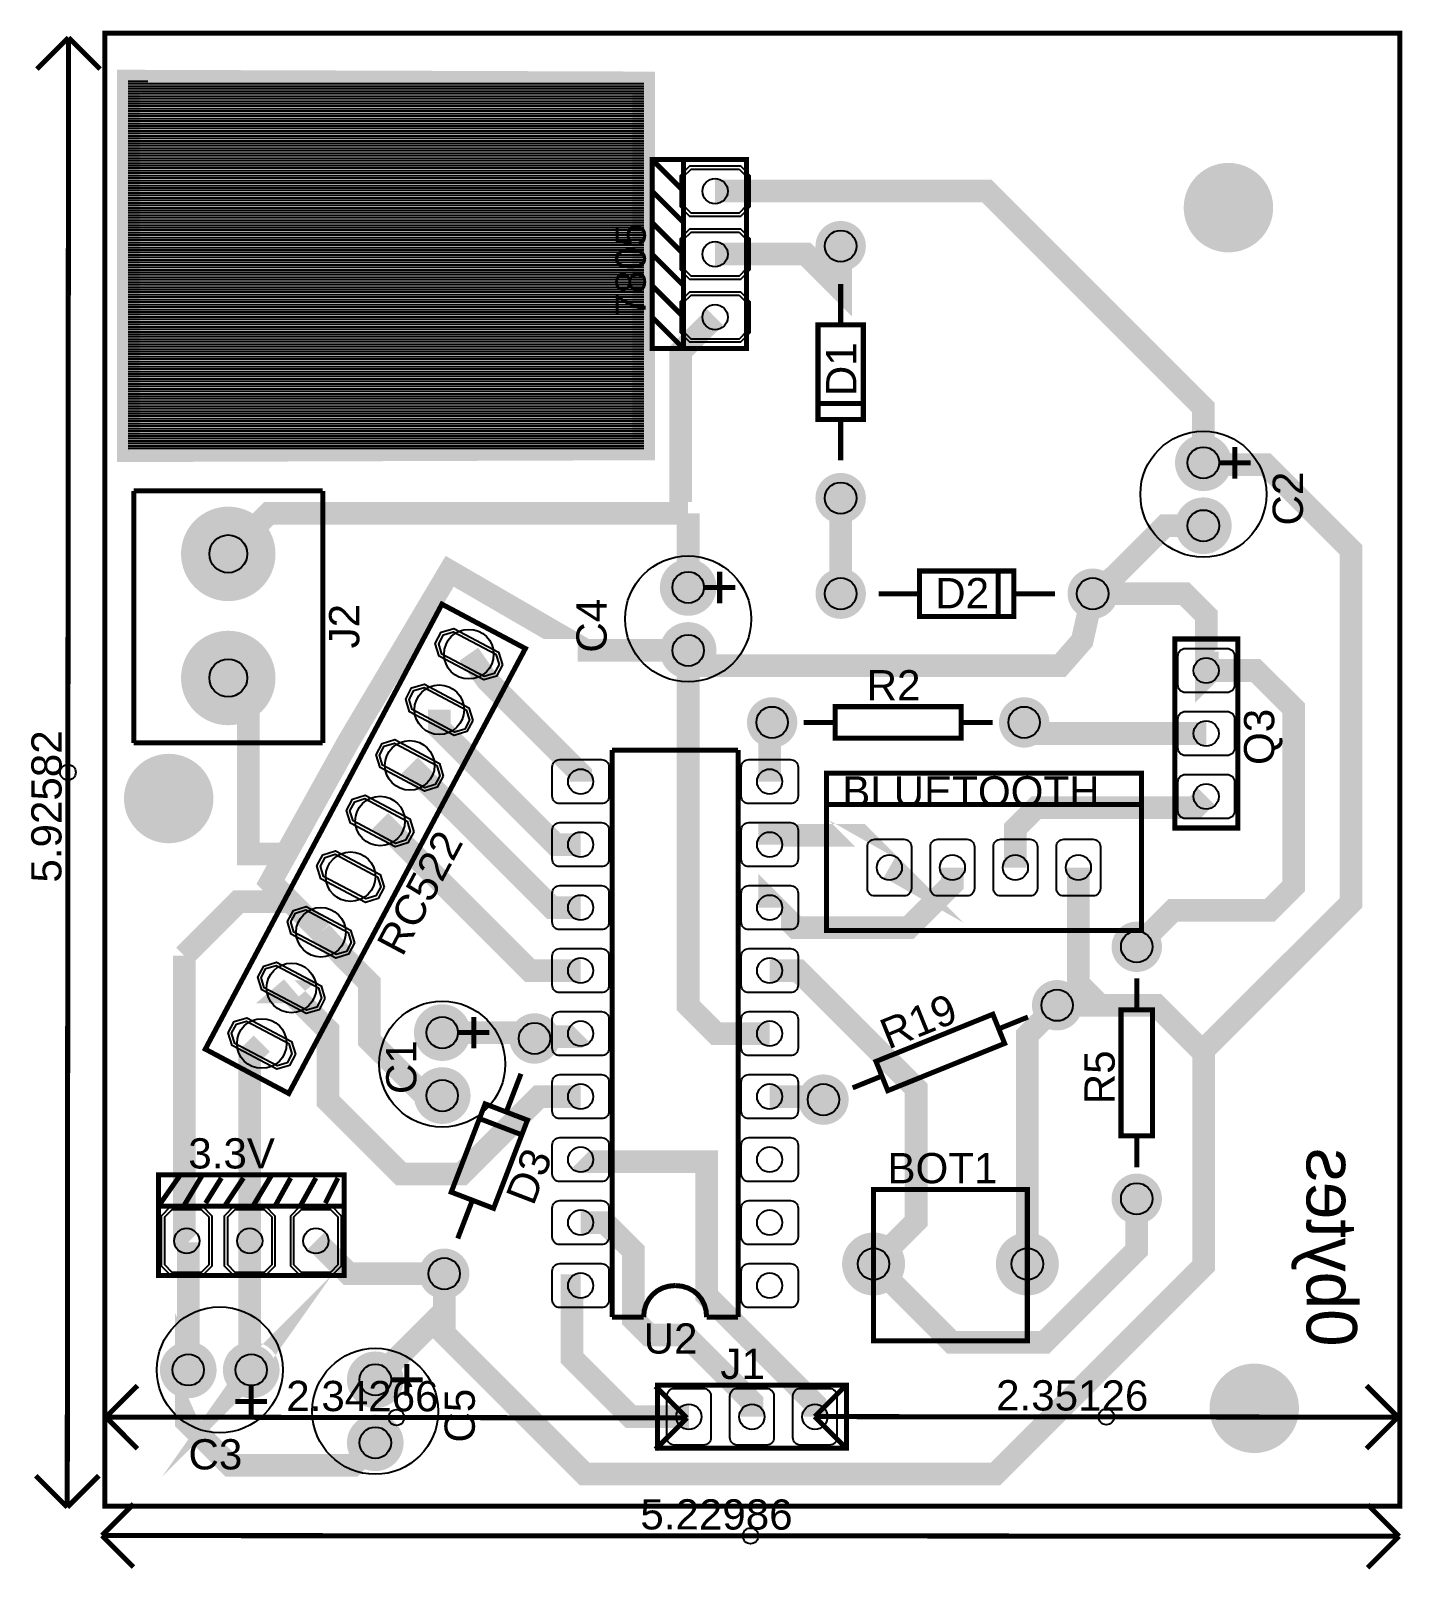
# Model space of a CAD drawing. Header units: inches. Extents: x -1.08 to 1.09, y -1.22 to 1.22.
import ezdxf

# ---------------------------------------------------------------- set-up
doc = ezdxf.new("R2010")
doc.units = ezdxf.units.IN
doc.layers.get('0').update_dxf_attribs({"linetype": 'CONTINUOUS'})

msp = doc.modelspace()

# ---------------------------------------------------------------- texts
at = {"width": 1.041667}
for s, rotation, p in [('7805', 90, (-0.107532, 0.767307)), ('7805', 90, (-0.107532, 0.767307)), ('D1', 90, (0.226641, 0.641803)), ('D1', 90, (0.226641, 0.641803)), ('C2', 90, (0.935444, 0.436488)), ('C2', 90, (0.935444, 0.436488)), ('C4', 90, (-0.169674, 0.234637)), ('C4', 90, (-0.169674, 0.234637)), ('J2', 90, (-0.56223, 0.241481)), ('J2', 90, (-0.56223, 0.241481)), ('Q3', 90, (0.889972, 0.056362)), ('Q3', 90, (0.889972, 0.056362)), ('5.92582', 89.9, (-1.035058, -0.130364)), ('RC522', 62, (-0.493926, -0.249517)), ('RC522', 62, (-0.493926, -0.249517)), ('R19', 22, (0.277274, -0.395582)), ('R19', 22, (0.277274, -0.395582)), ('C1', 90, (-0.471627, -0.466079)), ('C1', 90, (-0.471627, -0.466079)), ('R5', 90, (0.636735, -0.482221)), ('R5', 90, (0.636735, -0.482221)), ('D3', 69, (-0.285985, -0.64487)), ('D3', 69, (-0.285985, -0.64487)), ('2.34266', -0.1, (-0.67825, -0.969171)), ('2.35126', -0.1, (0.448419, -0.968148)), ('C5', 90, (-0.378926, -1.01926)), ('C5', 90, (-0.378926, -1.01926)), ('5.22986', -0.1, (-0.116235, -1.157077))]:
    msp.add_text(s, height=0.048, rotation=rotation, dxfattribs=at).set_placement(p)
for s, p in [('D2', (0.351854, 0.305157)), ('D2', (0.351854, 0.305157)), ('R2', (0.242995, 0.158937)), ('R2', (0.242995, 0.158937)), ('BLUETOOTH', (0.204106, -0.009465)), ('BLUETOOTH', (0.204106, -0.009465)), ('3.3V', (-0.833639, -0.58415)), ('3.3V', (-0.833639, -0.58415)), ('BOT1', (0.276027, -0.607606)), ('BOT1', (0.276027, -0.607606)), ('U2', (-0.110942, -0.878016)), ('U2', (-0.110942, -0.878016)), ('J1', (0.010901, -0.918244)), ('J1', (0.010901, -0.918244)), ('C3', (-0.833414, -1.061874)), ('C3', (-0.833414, -1.061874))]:
    msp.add_text(s, height=0.048, dxfattribs=at).set_placement(p)
at = {"text_generation_flag": 2}
msp.add_text('0bytes', height=0.08, rotation=-90, dxfattribs=at).set_placement((0.941247, -0.866882))

# ---------------------------------------------------------------- blocks, each defined once
blk = doc.blocks.new('EPAD')
at = {"const_width": 0.5}
blk.add_lwpolyline([(-0.25, 0, 1), (0.25, 0, 1)], format="xyb", close=True, dxfattribs=at)

# ---------------------------------------------------------------- linework, layer by layer
for points, const_width in [([(-0.965934, -1.12041), (1.089058, -1.12041), (1.089058, 1.217858), (-0.965934, 1.217858), (-0.965934, -1.12041)], 0.008), ([(-0.965934, -1.12041), (1.089058, -1.12041), (1.089058, 1.217858), (-0.965934, 1.217858), (-0.965934, -1.12041)], 0.008), ([(-1.023753, 1.211118), (-1.073795, 1.16116)], 0.008), ([(-1.023753, 1.211118), (-1.025753, -1.121882)], 0.008), ([(-1.023753, 1.211118), (-0.973795, 1.161075)], 0.008), ([(-0.110753, 1.139118), (-0.110753, 0.558118), (-0.928934, 0.555247), (-0.928934, 1.141969), (-0.110753, 1.139118)], 0.036), ([(-0.047532, 0.717307), (0.052468, 0.717307), (0.052468, 1.017307), (-0.047532, 1.017307), (-0.047532, 0.717307), (-0.097532, 0.717307), (-0.097532, 1.017307), (-0.047532, 1.017307)], 0.008), ([(-0.047532, 0.967307), (-0.097532, 1.017307)], 0.008), ([(-0.047532, 0.717307), (0.052468, 0.717307), (0.052468, 1.017307), (-0.047532, 1.017307), (-0.047532, 0.717307), (-0.097532, 0.717307), (-0.097532, 1.017307), (-0.047532, 1.017307)], 0.008), ([(-0.047532, 0.967307), (-0.097532, 1.017307)], 0.008), ([(0.777444, 0.536126), (0.777444, 0.623921), (0.434058, 0.967307), (0.002468, 0.967307)], 0.036), ([(-0.047532, 0.917307), (-0.097532, 0.967307)], 0.008), ([(-0.047532, 0.917307), (-0.097532, 0.967307)], 0.008), ([(-0.047532, 0.867307), (-0.097532, 0.917307)], 0.008), ([(-0.047532, 0.867307), (-0.097532, 0.917307)], 0.008), ([(0.002468, 0.867307), (0.14646, 0.867307), (0.201775, 0.811992), (0.201775, 0.879992)], 0.036), ([(-0.047532, 0.817307), (-0.097532, 0.867307)], 0.008), ([(-0.047532, 0.817307), (-0.097532, 0.867307)], 0.008), ([(-0.047532, 0.767307), (-0.097532, 0.817307)], 0.008), ([(-0.047532, 0.767307), (-0.097532, 0.817307)], 0.008), ([(0.201775, 0.754992), (0.201775, 0.819992)], 0.008), ([(0.201775, 0.754992), (0.201775, 0.819992)], 0.008), ([(-0.040272, 0.455817), (-0.052272, 0.455817), (-0.052272, 0.712566), (0.002468, 0.767307)], 0.036), ([(-0.047532, 0.717307), (-0.097532, 0.767307)], 0.008), ([(-0.047532, 0.717307), (-0.097532, 0.767307)], 0.008), ([(0.165775, 0.604992), (0.237775, 0.604992), (0.237775, 0.754992), (0.165775, 0.754992), (0.165775, 0.604992)], 0.008), ([(0.165775, 0.604992), (0.237775, 0.604992), (0.237775, 0.754992), (0.165775, 0.754992), (0.165775, 0.604992)], 0.008), ([(0.166775, 0.629992), (0.236775, 0.629992)], 0.008), ([(0.166775, 0.629992), (0.236775, 0.629992)], 0.008), ([(0.201775, 0.604992), (0.201775, 0.539992)], 0.008), ([(0.201775, 0.604992), (0.201775, 0.539992)], 0.008), ([(0.827444, 0.561126), (0.827444, 0.511126)], 0.008), ([(0.827444, 0.561126), (0.827444, 0.511126)], 0.008), ([(0.778035, -0.396), (1.011563, -0.162472), (1.011563, 0.216743), (1.011563, 0.39803), (0.87646, 0.533133), (0.780436, 0.533133), (0.777444, 0.536126)], 0.036), ([(0.852444, 0.536126), (0.802444, 0.536126)], 0.008), ([(0.852444, 0.536126), (0.802444, 0.536126)], 0.008), ([(-0.92023, 0.49148), (-0.62023, 0.49148)], 0.008), ([(-0.92023, 0.49148), (-0.92023, 0.09148)], 0.008), ([(-0.92023, 0.49148), (-0.62023, 0.49148)], 0.008), ([(-0.92023, 0.49148), (-0.92023, 0.09148)], 0.008), ([(-0.62023, 0.49148), (-0.62023, 0.09148)], 0.008), ([(-0.62023, 0.49148), (-0.62023, 0.09148)], 0.008), ([(0.201775, 0.479992), (0.201775, 0.32837), (0.201854, 0.328291)], 0.036), ([(-0.77023, 0.39148), (-0.705893, 0.455817), (-0.052272, 0.455817)], 0.036), ([(-0.040272, 0.338212), (-0.040272, 0.455817)], 0.036), ([(0.777444, 0.436126), (0.716578, 0.436126), (0.636854, 0.356401), (0.601854, 0.328291)], 0.036), ([(-0.421436, 0.359433), (-0.580233, 0.092189), (-0.678572, -0.085024)], 0.036), ([(-0.411216, 0.359433), (-0.418816, 0.363842), (-0.421436, 0.359433)], 0.036), ([(-0.411216, 0.359433), (-0.421436, 0.359433)], 0.036), ([(-0.040272, 0.238212), (-0.215496, 0.238212), (-0.20228, 0.238212), (-0.411216, 0.359433)], 0.036), ([(0.009728, 0.363212), (0.009728, 0.313212)], 0.008), ([(0.009728, 0.363212), (0.009728, 0.313212)], 0.008), ([(0.326854, 0.292291), (0.476854, 0.292291), (0.476854, 0.364291), (0.326854, 0.364291), (0.326854, 0.292291)], 0.008), ([(0.326854, 0.292291), (0.476854, 0.292291), (0.476854, 0.364291), (0.326854, 0.364291), (0.326854, 0.292291)], 0.008), ([(0.451854, 0.293291), (0.451854, 0.363291)], 0.008), ([(0.451854, 0.293291), (0.451854, 0.363291)], 0.008), ([(-0.040272, 0.235037), (-0.019471, 0.214236), (0.550554, 0.214236), (0.585121, 0.253606), (0.601854, 0.328291)], 0.036), ([(0.034728, 0.338212), (-0.015272, 0.338212)], 0.008), ([(0.034728, 0.338212), (-0.015272, 0.338212)], 0.008), ([(0.781972, 0.206362), (0.781972, 0.218173), (0.781972, 0.293842), (0.747523, 0.328291), (0.601854, 0.328291)], 0.036), ([(0.326854, 0.328291), (0.261854, 0.328291)], 0.008), ([(0.326854, 0.328291), (0.261854, 0.328291)], 0.008), ([(0.476854, 0.328291), (0.541854, 0.328291)], 0.008), ([(0.476854, 0.328291), (0.541854, 0.328291)], 0.008), ([(-0.431107, 0.31168), (-0.806684, -0.394678), (-0.674242, -0.465098), (-0.298665, 0.241259), (-0.431107, 0.31168)], 0.008), ([(-0.431107, 0.31168), (-0.806684, -0.394678), (-0.674242, -0.465098), (-0.298665, 0.241259), (-0.431107, 0.31168)], 0.008), ([(-0.210942, 0.029984), (-0.210942, 0.042505), (-0.359627, 0.19119), (-0.388359, 0.232322)], 0.036), ([(-0.040272, 0.238212), (-0.040272, 0.235037)], 0.036), ([(-0.040272, 0.235037), (-0.040272, -0.325725), (0.004019, -0.370016), (0.089058, -0.370016)], 0.036), ([(0.731972, -0.043638), (0.831972, -0.043638), (0.831972, 0.256362), (0.731972, 0.256362), (0.731972, -0.043638)], 0.008), ([(0.731972, -0.043638), (0.831972, -0.043638), (0.831972, 0.256362), (0.731972, 0.256362), (0.731972, -0.043638)], 0.008), ([(0.781972, 0.206362), (0.789846, 0.206362), (0.860673, 0.206362), (0.921004, 0.146031), (0.921004, -0.13602), (0.882542, -0.174482), (0.729474, -0.174482), (0.671735, -0.232221)], 0.036), ([(0.781972, 0.206362), (0.781972, 0.198488), (0.789846, 0.206362), (0.801657, 0.218173)], 0.036), ([(0.781972, 0.218173), (0.801657, 0.218173)], 0.036), ([(-0.678572, -0.085024), (-0.738573, -0.085024), (-0.738573, 0.162823), (-0.77023, 0.19448)], 0.036), ([(-0.210942, -0.070016), (-0.250619, -0.070016), (-0.435307, 0.114673), (-0.435306, 0.144028)], 0.036), ([(0.192995, 0.098937), (0.392995, 0.098937), (0.392995, 0.148937), (0.192995, 0.148937), (0.192995, 0.098937)], 0.008), ([(0.192995, 0.098937), (0.392995, 0.098937), (0.392995, 0.148937), (0.192995, 0.148937), (0.192995, 0.098937)], 0.008), ([(0.089058, 0.029984), (0.089058, 0.12), (0.092995, 0.123937)], 0.036), ([(0.142995, 0.123937), (0.192995, 0.123937)], 0.008), ([(0.142995, 0.123937), (0.192995, 0.123937)], 0.008), ([(0.392995, 0.123937), (0.442995, 0.123937)], 0.008), ([(0.392995, 0.123937), (0.442995, 0.123937)], 0.008), ([(0.781972, 0.106362), (0.51057, 0.106362), (0.492995, 0.123937)], 0.036), ([(-0.62023, 0.09148), (-0.92023, 0.09148)], 0.008), ([(-0.62023, 0.09148), (-0.92023, 0.09148)], 0.008), ([(-0.210942, -0.170016), (-0.256504, -0.170016), (-0.482253, 0.055733)], 0.036), ([(0.039058, 0.079984), (-0.160942, 0.079984)], 0.008), ([(-0.160942, 0.079984), (-0.160942, -0.820016)], 0.008), ([(0.039058, 0.079984), (-0.160942, 0.079984)], 0.008), ([(-0.160942, 0.079984), (-0.160942, -0.820016)], 0.008), ([(0.039058, -0.820016), (0.039058, 0.079984)], 0.008), ([(0.039058, -0.820016), (0.039058, 0.079984)], 0.008), ([(0.179106, -0.206473), (0.679106, -0.206473), (0.679106, 0.043527), (0.179106, 0.043527), (0.179106, -0.206473)], 0.008), ([(0.179106, -0.206473), (0.679106, -0.206473), (0.679106, 0.043527), (0.179106, 0.043527), (0.179106, -0.206473)], 0.008), ([(0.479106, -0.106473), (0.479106, -0.04425), (0.512141, -0.011214), (0.764396, -0.011214), (0.781972, 0.006362)], 0.036), ([(-0.210942, -0.270016), (-0.291746, -0.270016), (-0.5292, -0.032562)], 0.036), ([(0.179106, -0.006473), (0.679106, -0.006473)], 0.008), ([(0.179106, -0.006473), (0.679106, -0.006473)], 0.008), ([(0.089058, -0.070016), (0.089058, -0.055292), (0.232452, -0.055292), (0.289583, -0.112422), (0.279106, -0.106473)], 0.036), ([(-0.678572, -0.085024), (-0.703072, -0.129174), (-0.671625, -0.160621)], 0.036), ([(0.089058, -0.170016), (0.089058, -0.160016), (0.130924, -0.201882), (0.30968, -0.201882), (0.379106, -0.132457), (0.379106, -0.106473)], 0.036), ([(0.595361, -0.325016), (0.613361, -0.325016), (0.579106, -0.29076), (0.579106, -0.106473)], 0.036), ([(-0.840076, -0.246394), (-0.754302, -0.160621), (-0.671625, -0.160621)], 0.036), ([(-0.623095, -0.209151), (-0.671625, -0.160621)], 0.036), ([(-0.430627, -0.468441), (-0.458543, -0.468441), (-0.546393, -0.380592), (-0.546393, -0.289462), (-0.585571, -0.250284), (-0.623095, -0.209151)], 0.036), ([(-0.840076, -0.246394), (-0.840076, -0.695213), (-0.833776, -0.701512), (-0.836139, -0.69915)], 0.036), ([(0.089058, -0.270016), (0.134471, -0.270016), (0.321616, -0.457161), (0.321616, -0.66808), (0.25398, -0.735717), (0.378302, -0.860039), (0.525453, -0.860039), (0.671735, -0.713756), (0.671735, -0.632221)], 0.036), ([(-0.210942, -0.470016), (-0.276887, -0.470016), (-0.399721, -0.592851), (-0.4961, -0.592851), (-0.611729, -0.477221), (-0.611729, -0.364504), (-0.672515, -0.303719), (-0.677365, -0.303719), (-0.670042, -0.297446)], 0.036), ([(0.671735, -0.332221), (0.671735, -0.282221)], 0.008), ([(0.671735, -0.332221), (0.671735, -0.282221)], 0.008), ([(0.498074, -0.735717), (0.498074, -0.372304), (0.545361, -0.325016)], 0.036), ([(0.545361, -0.325016), (0.595361, -0.325016)], 0.036), ([(0.613361, -0.325016), (0.70266, -0.325016), (0.773644, -0.396), (0.778035, -0.396)], 0.036), ([(-0.380627, -0.343441), (-0.380627, -0.393441)], 0.008), ([(-0.380627, -0.343441), (-0.380627, -0.393441)], 0.008), ([(0.276571, -0.460578), (0.462008, -0.385657), (0.443278, -0.339298), (0.257841, -0.414219), (0.276571, -0.460578)], 0.008), ([(0.276571, -0.460578), (0.462008, -0.385657), (0.443278, -0.339298), (0.257841, -0.414219), (0.276571, -0.460578)], 0.008), ([(0.452643, -0.362477), (0.499002, -0.343747)], 0.008), ([(0.452643, -0.362477), (0.499002, -0.343747)], 0.008), ([(0.646735, -0.532221), (0.696735, -0.532221), (0.696735, -0.332221), (0.646735, -0.332221), (0.646735, -0.532221)], 0.008), ([(0.646735, -0.532221), (0.696735, -0.532221), (0.696735, -0.332221), (0.646735, -0.332221), (0.646735, -0.532221)], 0.008), ([(-0.430627, -0.368441), (-0.293497, -0.368441), (-0.287259, -0.37468), (-0.28415, -0.377788)], 0.036), ([(-0.355627, -0.368441), (-0.405627, -0.368441)], 0.008), ([(-0.355627, -0.368441), (-0.405627, -0.368441)], 0.008), ([(-0.287259, -0.37468), (-0.215605, -0.37468), (-0.210942, -0.370016)], 0.036), ([(-0.736139, -0.69915), (-0.736139, -0.404891), (-0.716989, -0.385741)], 0.036), ([(0.778035, -0.396), (0.778035, -0.73852), (0.447326, -1.069229), (-0.204435, -1.069229), (-0.427497, -0.846166), (-0.427497, -0.810194)], 0.036), ([(-0.328946, -0.494486), (-0.305652, -0.433803)], 0.008), ([(-0.328946, -0.494486), (-0.305652, -0.433803)], 0.008), ([(0.220847, -0.456129), (0.267206, -0.437398)], 0.008), ([(0.220847, -0.456129), (0.267206, -0.437398)], 0.008), ([(0.089058, -0.470016), (0.169645, -0.470016), (0.174488, -0.474859)], 0.036), ([(-0.362555, -0.481585), (-0.41631, -0.621622), (-0.349092, -0.647424), (-0.295337, -0.507387), (-0.362555, -0.481585)], 0.008), ([(-0.362555, -0.481585), (-0.41631, -0.621622), (-0.349092, -0.647424), (-0.295337, -0.507387), (-0.362555, -0.481585)], 0.008), ([(-0.30523, -0.530368), (-0.37058, -0.505282)], 0.008), ([(-0.30523, -0.530368), (-0.37058, -0.505282)], 0.008), ([(0.671735, -0.582221), (0.671735, -0.532221)], 0.008), ([(0.671735, -0.582221), (0.671735, -0.532221)], 0.008), ([(0.160901, -0.978244), (0.160901, -0.957536), (-0.010753, -0.785882), (-0.010753, -0.573297), (-0.207661, -0.573297), (-0.210942, -0.570016)], 0.036), ([(-0.881139, -0.64415), (-0.586139, -0.64415), (-0.586139, -0.59415), (-0.881139, -0.59415), (-0.881139, -0.64415), (-0.846139, -0.59415)], 0.008), ([(-0.881139, -0.64415), (-0.586139, -0.64415), (-0.586139, -0.59415), (-0.881139, -0.59415), (-0.881139, -0.64415), (-0.846139, -0.59415)], 0.008), ([(-0.841139, -0.64415), (-0.811139, -0.59415)], 0.008), ([(-0.841139, -0.64415), (-0.811139, -0.59415)], 0.008), ([(-0.806139, -0.63915), (-0.781139, -0.59915)], 0.008), ([(-0.806139, -0.63915), (-0.781139, -0.59915)], 0.008), ([(-0.776139, -0.64415), (-0.746139, -0.59915)], 0.008), ([(-0.776139, -0.64415), (-0.746139, -0.59915)], 0.008), ([(-0.731139, -0.64415), (-0.701139, -0.59415)], 0.008), ([(-0.731139, -0.64415), (-0.701139, -0.59415)], 0.008), ([(-0.696139, -0.64415), (-0.671139, -0.59915)], 0.008), ([(-0.696139, -0.64415), (-0.671139, -0.59915)], 0.008), ([(-0.656139, -0.64415), (-0.631139, -0.59915)], 0.008), ([(-0.656139, -0.64415), (-0.631139, -0.59915)], 0.008), ([(-0.616139, -0.63915), (-0.596139, -0.59915)], 0.008), ([(-0.616139, -0.63915), (-0.596139, -0.59915)], 0.008), ([(-0.382701, -0.634523), (-0.405995, -0.695206)], 0.008), ([(-0.382701, -0.634523), (-0.405995, -0.695206)], 0.008), ([(0.25398, -0.857764), (0.498074, -0.857764), (0.498074, -0.617606), (0.25398, -0.617606), (0.25398, -0.857764)], 0.008), ([(0.25398, -0.857764), (0.498074, -0.857764), (0.498074, -0.617606), (0.25398, -0.617606), (0.25398, -0.857764)], 0.008), ([(-0.881139, -0.75415), (-0.586139, -0.75415), (-0.586139, -0.64415), (-0.881139, -0.64415), (-0.881139, -0.75415)], 0.008), ([(-0.881139, -0.75415), (-0.586139, -0.75415), (-0.586139, -0.64415), (-0.881139, -0.64415), (-0.881139, -0.75415)], 0.008), ([(0.060901, -0.978244), (0.060901, -0.954535), (-0.045226, -0.848408), (-0.102455, -0.848408), (-0.127477, -0.823386), (-0.127477, -0.714898), (-0.172359, -0.670016), (-0.210942, -0.670016)], 0.036), ([(-0.736139, -0.69915), (-0.736139, -0.908839), (-0.73999, -0.912691), (-0.733776, -0.903874)], 0.036), ([(-0.833776, -0.903874), (-0.833776, -0.701512)], 0.036), ([(-0.427497, -0.75122), (-0.579068, -0.75122), (-0.631139, -0.69915)], 0.036), ([(-0.536926, -0.919622), (-0.427497, -0.810194), (-0.427497, -0.75122)], 0.036), ([(-0.039099, -0.978244), (-0.131391, -0.978244), (-0.224753, -0.884882), (-0.224753, -0.770016), (-0.210942, -0.770016)], 0.036), ([(-0.060942, -0.770016), (-0.071129, -0.770975), (-0.080567, -0.77375), (-0.089067, -0.77819), (-0.096442, -0.784141), (-0.102504, -0.791452), (-0.107067, -0.799969), (-0.109942, -0.809541), (-0.110942, -0.820016)], 0.008), ([(-0.060942, -0.770016), (-0.071129, -0.770975), (-0.080567, -0.77375), (-0.089067, -0.77819), (-0.096442, -0.784141), (-0.102504, -0.791452), (-0.107067, -0.799969), (-0.109942, -0.809541), (-0.110942, -0.820016)], 0.008), ([(-0.060942, -0.770016), (-0.050467, -0.770975), (-0.040895, -0.77375), (-0.032377, -0.77819), (-0.025067, -0.784141), (-0.019116, -0.791452), (-0.014676, -0.799969), (-0.011901, -0.809541), (-0.010942, -0.820016)], 0.008), ([(-0.060942, -0.770016), (-0.050467, -0.770975), (-0.040895, -0.77375), (-0.032377, -0.77819), (-0.025067, -0.784141), (-0.019116, -0.791452), (-0.014676, -0.799969), (-0.011901, -0.809541), (-0.010942, -0.820016)], 0.008), ([(-0.536926, -1.019622), (-0.572444, -1.055141), (-0.767494, -1.055141), (-0.836856, -0.985779), (-0.836856, -0.897021), (-0.833776, -0.903874)], 0.036), ([(-0.110942, -0.820016), (-0.160942, -0.820016)], 0.008), ([(-0.110942, -0.820016), (-0.160942, -0.820016)], 0.008), ([(0.039058, -0.820016), (-0.010942, -0.820016)], 0.008), ([(0.039058, -0.820016), (-0.010942, -0.820016)], 0.008), ([(-0.486926, -0.894622), (-0.486926, -0.944622)], 0.008), ([(-0.486926, -0.894622), (-0.486926, -0.944622)], 0.008), ([(-0.964422, -0.978796), (-0.914348, -0.928869)], 0.008), ([(-0.733776, -0.978874), (-0.733776, -0.928874)], 0.008), ([(-0.733776, -0.978874), (-0.733776, -0.928874)], 0.008), ([(-0.461926, -0.919622), (-0.511926, -0.919622)], 0.008), ([(-0.461926, -0.919622), (-0.511926, -0.919622)], 0.008), ([(-0.042115, -0.980158), (-0.092041, -0.930084)], 0.008), ([(-0.089099, -1.028244), (0.210901, -1.028244), (0.210901, -0.928244), (-0.089099, -0.928244), (-0.089099, -1.028244)], 0.008), ([(-0.089099, -1.028244), (0.210901, -1.028244), (0.210901, -0.928244), (-0.089099, -0.928244), (-0.089099, -1.028244)], 0.008), ([(0.160554, -0.978024), (0.210601, -0.92807)], 0.008), ([(1.086247, -0.978882), (1.036294, -0.928836)], 0.008), ([(-0.708776, -0.953874), (-0.758776, -0.953874)], 0.008), ([(-0.708776, -0.953874), (-0.758776, -0.953874)], 0.008), ([(-0.964422, -0.978796), (-0.042115, -0.980158)], 0.008), ([(-0.964422, -0.978796), (-0.914496, -1.028869)], 0.008), ([(-0.042115, -0.980158), (-0.092189, -1.030084)], 0.008), ([(1.086247, -0.978882), (0.160554, -0.978024)], 0.008), ([(0.160554, -0.978024), (0.210508, -1.02807)], 0.008), ([(1.086247, -0.978882), (1.036201, -1.028836)], 0.008), ([(-1.025753, -1.121882), (-1.07571, -1.071839)], 0.008), ([(-1.025753, -1.121882), (-0.97571, -1.071925)], 0.008), ([(-0.970753, -1.166882), (-0.920728, -1.116906)], 0.008), ([(1.088247, -1.167882), (1.038272, -1.117858)], 0.008), ([(-0.970753, -1.166882), (1.088247, -1.167882)], 0.008), ([(-0.970753, -1.166882), (-0.920777, -1.216906)], 0.008), ([(1.088247, -1.167882), (1.038223, -1.217858)], 0.008)]:
    msp.add_lwpolyline(points, dxfattribs=dict(const_width=const_width))
for points in [[(-0.928934, 1.141969), (-0.928934, 1.141969)], [(-0.928934, 1.141861), (-0.898087, 1.141861)], [(-0.928934, 1.137924), (-0.110753, 1.137924)], [(-0.928934, 1.133987), (-0.110753, 1.133987)], [(-0.928934, 1.13005), (-0.110753, 1.13005)], [(-0.928934, 1.126113), (-0.110753, 1.126113)], [(-0.928934, 1.122176), (-0.110753, 1.122176)], [(-0.928934, 1.118239), (-0.110753, 1.118239)], [(-0.928934, 1.114302), (-0.110753, 1.114302)], [(-0.928934, 1.110365), (-0.110753, 1.110365)], [(-0.928934, 1.106428), (-0.110753, 1.106428)], [(-0.928934, 1.102491), (-0.110753, 1.102491)], [(-0.928934, 1.098554), (-0.110753, 1.098554)], [(-0.928934, 1.094617), (-0.110753, 1.094617)], [(-0.928934, 1.09068), (-0.110753, 1.09068)], [(-0.928934, 1.086743), (-0.110753, 1.086743)], [(-0.928934, 1.082806), (-0.110753, 1.082806)], [(-0.928934, 1.078869), (-0.110753, 1.078869)], [(-0.928934, 1.074932), (-0.110753, 1.074932)], [(-0.928934, 1.070995), (-0.110753, 1.070995)], [(-0.928934, 1.067058), (-0.110753, 1.067058)], [(-0.928934, 1.063121), (-0.110753, 1.063121)], [(-0.928934, 1.059184), (-0.110753, 1.059184)], [(-0.928934, 1.055247), (-0.110753, 1.055247)], [(-0.928934, 1.05131), (-0.110753, 1.05131)], [(-0.928934, 1.047373), (-0.110753, 1.047373)], [(-0.928934, 1.043436), (-0.110753, 1.043436)], [(-0.928934, 1.039499), (-0.110753, 1.039499)], [(-0.928934, 1.035562), (-0.110753, 1.035562)], [(-0.928934, 1.031625), (-0.110753, 1.031625)], [(-0.928934, 1.027688), (-0.110753, 1.027688)], [(-0.928934, 1.023751), (-0.110753, 1.023751)], [(-0.928934, 1.019814), (-0.110753, 1.019814)], [(-0.928934, 1.015877), (-0.110753, 1.015877)], [(-0.928934, 1.01194), (-0.110753, 1.01194)], [(-0.928934, 1.008003), (-0.110753, 1.008003)], [(-0.928934, 1.004066), (-0.110753, 1.004066)], [(-0.928934, 1.000129), (-0.110753, 1.000129)], [(-0.928934, 0.996192), (-0.110753, 0.996192)], [(-0.928934, 0.992255), (-0.110753, 0.992255)], [(-0.928934, 0.988318), (-0.110753, 0.988318)], [(-0.928934, 0.984381), (-0.110753, 0.984381)], [(-0.928934, 0.980444), (-0.110753, 0.980444)], [(-0.928934, 0.976507), (-0.110753, 0.976507)], [(-0.928934, 0.97257), (-0.110753, 0.97257)], [(-0.928934, 0.968633), (-0.110753, 0.968633)], [(-0.928934, 0.964696), (-0.110753, 0.964696)], [(-0.928934, 0.960759), (-0.110753, 0.960759)], [(-0.928934, 0.956822), (-0.110753, 0.956822)], [(-0.928934, 0.952885), (-0.110753, 0.952885)], [(-0.928934, 0.948948), (-0.110753, 0.948948)], [(-0.928934, 0.945011), (-0.110753, 0.945011)], [(-0.928934, 0.941074), (-0.110753, 0.941074)], [(-0.928934, 0.937137), (-0.110753, 0.937137)], [(-0.928934, 0.9332), (-0.110753, 0.9332)], [(-0.928934, 0.929263), (-0.110753, 0.929263)], [(-0.928934, 0.925326), (-0.110753, 0.925326)], [(-0.928934, 0.921389), (-0.110753, 0.921389)], [(-0.928934, 0.917452), (-0.110753, 0.917452)], [(-0.928934, 0.913515), (-0.110753, 0.913515)], [(-0.928934, 0.909578), (-0.110753, 0.909578)], [(-0.928934, 0.905641), (-0.110753, 0.905641)], [(-0.928934, 0.901704), (-0.110753, 0.901704)], [(-0.928934, 0.897767), (-0.110753, 0.897767)], [(-0.928934, 0.89383), (-0.110753, 0.89383)], [(-0.928934, 0.889893), (-0.110753, 0.889893)], [(-0.928934, 0.885956), (-0.110753, 0.885956)], [(-0.928934, 0.882019), (-0.110753, 0.882019)], [(-0.928934, 0.878081), (-0.110753, 0.878081)], [(-0.928934, 0.874144), (-0.110753, 0.874144)], [(-0.928934, 0.870207), (-0.110753, 0.870207)], [(-0.928934, 0.86627), (-0.110753, 0.86627)], [(-0.928934, 0.862333), (-0.110753, 0.862333)], [(-0.928934, 0.858396), (-0.110753, 0.858396)], [(-0.928934, 0.854459), (-0.110753, 0.854459)], [(-0.928934, 0.850522), (-0.110753, 0.850522)], [(-0.928934, 0.846585), (-0.110753, 0.846585)], [(-0.928934, 0.842648), (-0.110753, 0.842648)], [(-0.928934, 0.838711), (-0.110753, 0.838711)], [(-0.928934, 0.834774), (-0.110753, 0.834774)], [(-0.928934, 0.830837), (-0.110753, 0.830837)], [(-0.928934, 0.8269), (-0.110753, 0.8269)], [(-0.928934, 0.822963), (-0.110753, 0.822963)], [(-0.928934, 0.819026), (-0.110753, 0.819026)], [(-0.928934, 0.815089), (-0.110753, 0.815089)], [(-0.928934, 0.811152), (-0.110753, 0.811152)], [(-0.928934, 0.807215), (-0.110753, 0.807215)], [(-0.928934, 0.803278), (-0.110753, 0.803278)], [(-0.928934, 0.799341), (-0.110753, 0.799341)], [(-0.928934, 0.795404), (-0.110753, 0.795404)], [(-0.928934, 0.791467), (-0.110753, 0.791467)], [(-0.928934, 0.78753), (-0.110753, 0.78753)], [(-0.928934, 0.783593), (-0.110753, 0.783593)], [(-0.928934, 0.779656), (-0.110753, 0.779656)], [(-0.928934, 0.775719), (-0.110753, 0.775719)], [(-0.928934, 0.771782), (-0.110753, 0.771782)], [(-0.928934, 0.767845), (-0.110753, 0.767845)], [(-0.928934, 0.763908), (-0.110753, 0.763908)], [(-0.928934, 0.759971), (-0.110753, 0.759971)], [(-0.928934, 0.756034), (-0.110753, 0.756034)], [(-0.928934, 0.752097), (-0.110753, 0.752097)], [(-0.928934, 0.74816), (-0.110753, 0.74816)], [(-0.928934, 0.744223), (-0.110753, 0.744223)], [(-0.928934, 0.740286), (-0.110753, 0.740286)], [(-0.928934, 0.736349), (-0.110753, 0.736349)], [(-0.928934, 0.732412), (-0.110753, 0.732412)], [(-0.928934, 0.728475), (-0.110753, 0.728475)], [(-0.928934, 0.724538), (-0.110753, 0.724538)], [(-0.928934, 0.720601), (-0.110753, 0.720601)], [(-0.928934, 0.716664), (-0.110753, 0.716664)], [(-0.928934, 0.712727), (-0.110753, 0.712727)], [(-0.928934, 0.70879), (-0.110753, 0.70879)], [(-0.928934, 0.704853), (-0.110753, 0.704853)], [(-0.928934, 0.700916), (-0.110753, 0.700916)], [(-0.928934, 0.696979), (-0.110753, 0.696979)], [(-0.928934, 0.693042), (-0.110753, 0.693042)], [(-0.928934, 0.689105), (-0.110753, 0.689105)], [(-0.928934, 0.685168), (-0.110753, 0.685168)], [(-0.928934, 0.681231), (-0.110753, 0.681231)], [(-0.928934, 0.677294), (-0.110753, 0.677294)], [(-0.928934, 0.673357), (-0.110753, 0.673357)], [(-0.928934, 0.66942), (-0.110753, 0.66942)], [(-0.928934, 0.665483), (-0.110753, 0.665483)], [(-0.928934, 0.661546), (-0.110753, 0.661546)], [(-0.928934, 0.657609), (-0.110753, 0.657609)], [(-0.928934, 0.653672), (-0.110753, 0.653672)], [(-0.928934, 0.649735), (-0.110753, 0.649735)], [(-0.928934, 0.645798), (-0.110753, 0.645798)], [(-0.928934, 0.641861), (-0.110753, 0.641861)], [(-0.928934, 0.637924), (-0.110753, 0.637924)], [(-0.928934, 0.633987), (-0.110753, 0.633987)], [(-0.928934, 0.63005), (-0.110753, 0.63005)], [(-0.928934, 0.626113), (-0.110753, 0.626113)], [(-0.928934, 0.622176), (-0.110753, 0.622176)], [(-0.928934, 0.618239), (-0.110753, 0.618239)], [(-0.928934, 0.614302), (-0.110753, 0.614302)], [(-0.928934, 0.610365), (-0.110753, 0.610365)], [(-0.928934, 0.606428), (-0.110753, 0.606428)], [(-0.928934, 0.602491), (-0.110753, 0.602491)], [(-0.928934, 0.598554), (-0.110753, 0.598554)], [(-0.928934, 0.594617), (-0.110753, 0.594617)], [(-0.928934, 0.59068), (-0.110753, 0.59068)], [(-0.928934, 0.586743), (-0.110753, 0.586743)], [(-0.928934, 0.582806), (-0.110753, 0.582806)], [(-0.928934, 0.578869), (-0.110753, 0.578869)], [(-0.928934, 0.574932), (-0.110753, 0.574932)], [(-0.928934, 0.570995), (-0.110753, 0.570995)], [(-0.928934, 0.567058), (-0.110753, 0.567058)], [(-0.928934, 0.563121), (-0.110753, 0.563121)], [(-0.928934, 0.559184), (-0.110753, 0.559184)], [(-0.928934, 0.555247), (-0.928934, 0.555247)]]:
    msp.add_lwpolyline(points)
for points in [[(0.057468, 0.992378), (0.057468, 0.942236), (0.042539, 0.927307), (-0.037603, 0.927307), (-0.052532, 0.942236), (-0.052532, 0.992378), (-0.037603, 1.007307), (0.042539, 1.007307), (0.057468, 0.992378)], [(0.040468, 1.002307), (0.052468, 0.990307), (0.052468, 0.944307), (0.040468, 0.932307), (-0.035532, 0.932307), (-0.047532, 0.944307), (-0.047532, 0.990307), (-0.035532, 1.002307), (0.040468, 1.002307)], [(0.057468, 0.892378), (0.057468, 0.842236), (0.042539, 0.827307), (-0.037603, 0.827307), (-0.052532, 0.842236), (-0.052532, 0.892378), (-0.037603, 0.907307), (0.042539, 0.907307), (0.057468, 0.892378)], [(0.040468, 0.902307), (0.052468, 0.890307), (0.052468, 0.844307), (0.040468, 0.832307), (-0.035532, 0.832307), (-0.047532, 0.844307), (-0.047532, 0.890307), (-0.035532, 0.902307), (0.040468, 0.902307)], [(0.057468, 0.792378), (0.057468, 0.742236), (0.042539, 0.727307), (-0.037603, 0.727307), (-0.052532, 0.742236), (-0.052532, 0.792378), (-0.037603, 0.807307), (0.042539, 0.807307), (0.057468, 0.792378)], [(0.040468, 0.802307), (0.052468, 0.790307), (0.052468, 0.744307), (0.040468, 0.732307), (-0.035532, 0.732307), (-0.047532, 0.744307), (-0.047532, 0.790307), (-0.035532, 0.802307), (0.040468, 0.802307)], [(-0.335069, 0.215394), (-0.344525, 0.197609), (-0.364715, 0.191437), (-0.435476, 0.229061), (-0.441649, 0.249251), (-0.432193, 0.267035), (-0.412003, 0.273208), (-0.341242, 0.235584), (-0.335069, 0.215394)], [(-0.345418, 0.232141), (-0.340456, 0.215913), (-0.347967, 0.201785), (-0.364196, 0.196824), (-0.4313, 0.232504), (-0.436262, 0.248732), (-0.428751, 0.262859), (-0.412522, 0.267821), (-0.345418, 0.232141)], [(0.736972, 0.183362), (0.736972, 0.229362), (0.73721, 0.231815), (0.737897, 0.234085), (0.738989, 0.236125), (0.740441, 0.237893), (0.742209, 0.239344), (0.744249, 0.240436), (0.746518, 0.241123), (0.748972, 0.241362), (0.814972, 0.241362), (0.817425, 0.241123), (0.819694, 0.240436), (0.821735, 0.239344), (0.823503, 0.237893), (0.824955, 0.236125), (0.826046, 0.234085), (0.826733, 0.231815), (0.826972, 0.229362), (0.826972, 0.183362), (0.826733, 0.180908), (0.826046, 0.178639), (0.824955, 0.176599), (0.823503, 0.174831), (0.821735, 0.173379), (0.819694, 0.172288), (0.817425, 0.171601), (0.814972, 0.171362), (0.748972, 0.171362), (0.746518, 0.171601), (0.744249, 0.172288), (0.742209, 0.173379), (0.740441, 0.174831), (0.738989, 0.176599), (0.737897, 0.178639), (0.73721, 0.180908), (0.736972, 0.183362)], [(0.736972, 0.183362), (0.736972, 0.229362), (0.73721, 0.231815), (0.737897, 0.234085), (0.738989, 0.236125), (0.740441, 0.237893), (0.742209, 0.239344), (0.744249, 0.240436), (0.746518, 0.241123), (0.748972, 0.241362), (0.814972, 0.241362), (0.817425, 0.241123), (0.819694, 0.240436), (0.821735, 0.239344), (0.823503, 0.237893), (0.824955, 0.236125), (0.826046, 0.234085), (0.826733, 0.231815), (0.826972, 0.229362), (0.826972, 0.183362), (0.826733, 0.180908), (0.826046, 0.178639), (0.824955, 0.176599), (0.823503, 0.174831), (0.821735, 0.173379), (0.819694, 0.172288), (0.817425, 0.171601), (0.814972, 0.171362), (0.748972, 0.171362), (0.746518, 0.171601), (0.744249, 0.172288), (0.742209, 0.173379), (0.740441, 0.174831), (0.738989, 0.176599), (0.737897, 0.178639), (0.73721, 0.180908), (0.736972, 0.183362)], [(-0.382016, 0.127099), (-0.391472, 0.109315), (-0.411663, 0.103142), (-0.482424, 0.140766), (-0.488596, 0.160956), (-0.479141, 0.178741), (-0.45895, 0.184913), (-0.388189, 0.147289), (-0.382016, 0.127099)], [(-0.392365, 0.143846), (-0.387403, 0.127618), (-0.394915, 0.113491), (-0.411144, 0.108529), (-0.478248, 0.144209), (-0.483209, 0.160437), (-0.475698, 0.174565), (-0.459469, 0.179526), (-0.392365, 0.143846)], [(0.736972, 0.083362), (0.736972, 0.129362), (0.73721, 0.131815), (0.737897, 0.134085), (0.738989, 0.136125), (0.740441, 0.137893), (0.742209, 0.139344), (0.744249, 0.140436), (0.746518, 0.141123), (0.748972, 0.141362), (0.814972, 0.141362), (0.817425, 0.141123), (0.819694, 0.140436), (0.821735, 0.139344), (0.823503, 0.137893), (0.824955, 0.136125), (0.826046, 0.134085), (0.826733, 0.131815), (0.826972, 0.129362), (0.826972, 0.083362), (0.826733, 0.080908), (0.826046, 0.078639), (0.824955, 0.076599), (0.823503, 0.074831), (0.821735, 0.073379), (0.819694, 0.072288), (0.817425, 0.071601), (0.814972, 0.071362), (0.748972, 0.071362), (0.746518, 0.071601), (0.744249, 0.072288), (0.742209, 0.073379), (0.740441, 0.074831), (0.738989, 0.076599), (0.737897, 0.078639), (0.73721, 0.080908), (0.736972, 0.083362)], [(0.736972, 0.083362), (0.736972, 0.129362), (0.73721, 0.131815), (0.737897, 0.134085), (0.738989, 0.136125), (0.740441, 0.137893), (0.742209, 0.139344), (0.744249, 0.140436), (0.746518, 0.141123), (0.748972, 0.141362), (0.814972, 0.141362), (0.817425, 0.141123), (0.819694, 0.140436), (0.821735, 0.139344), (0.823503, 0.137893), (0.824955, 0.136125), (0.826046, 0.134085), (0.826733, 0.131815), (0.826972, 0.129362), (0.826972, 0.083362), (0.826733, 0.080908), (0.826046, 0.078639), (0.824955, 0.076599), (0.823503, 0.074831), (0.821735, 0.073379), (0.819694, 0.072288), (0.817425, 0.071601), (0.814972, 0.071362), (0.748972, 0.071362), (0.746518, 0.071601), (0.744249, 0.072288), (0.742209, 0.073379), (0.740441, 0.074831), (0.738989, 0.076599), (0.737897, 0.078639), (0.73721, 0.080908), (0.736972, 0.083362)], [(-0.428963, 0.038804), (-0.438419, 0.02102), (-0.458609, 0.014847), (-0.52937, 0.052472), (-0.535543, 0.072662), (-0.526087, 0.090446), (-0.505897, 0.096619), (-0.435136, 0.058994), (-0.428963, 0.038804)], [(-0.439312, 0.055552), (-0.43435, 0.039323), (-0.441861, 0.025196), (-0.458091, 0.020234), (-0.525194, 0.055914), (-0.530156, 0.072143), (-0.522645, 0.08627), (-0.506416, 0.091232), (-0.439312, 0.055552)], [(-0.255942, 0.006984), (-0.255942, 0.052984), (-0.255703, 0.055437), (-0.255016, 0.057707), (-0.253925, 0.059747), (-0.252473, 0.061515), (-0.250705, 0.062967), (-0.248665, 0.064058), (-0.246395, 0.064745), (-0.243942, 0.064984), (-0.177942, 0.064984), (-0.175488, 0.064745), (-0.173219, 0.064058), (-0.171179, 0.062967), (-0.169411, 0.061515), (-0.167959, 0.059747), (-0.166867, 0.057707), (-0.16618, 0.055437), (-0.165942, 0.052984), (-0.165942, 0.006984), (-0.16618, 0.00453), (-0.166867, 0.002261), (-0.167959, 0.000221), (-0.169411, -0.001547), (-0.171179, -0.002999), (-0.173219, -0.00409), (-0.175488, -0.004777), (-0.177942, -0.005016), (-0.243942, -0.005016), (-0.246395, -0.004777), (-0.248665, -0.00409), (-0.250705, -0.002999), (-0.252473, -0.001547), (-0.253925, 0.000221), (-0.255016, 0.002261), (-0.255703, 0.00453), (-0.255942, 0.006984)], [(-0.255942, 0.006984), (-0.255942, 0.052984), (-0.255703, 0.055437), (-0.255016, 0.057707), (-0.253925, 0.059747), (-0.252473, 0.061515), (-0.250705, 0.062967), (-0.248665, 0.064058), (-0.246395, 0.064745), (-0.243942, 0.064984), (-0.177942, 0.064984), (-0.175488, 0.064745), (-0.173219, 0.064058), (-0.171179, 0.062967), (-0.169411, 0.061515), (-0.167959, 0.059747), (-0.166867, 0.057707), (-0.16618, 0.055437), (-0.165942, 0.052984), (-0.165942, 0.006984), (-0.16618, 0.00453), (-0.166867, 0.002261), (-0.167959, 0.000221), (-0.169411, -0.001547), (-0.171179, -0.002999), (-0.173219, -0.00409), (-0.175488, -0.004777), (-0.177942, -0.005016), (-0.243942, -0.005016), (-0.246395, -0.004777), (-0.248665, -0.00409), (-0.250705, -0.002999), (-0.252473, -0.001547), (-0.253925, 0.000221), (-0.255016, 0.002261), (-0.255703, 0.00453), (-0.255942, 0.006984)], [(0.044058, 0.006984), (0.044058, 0.052984), (0.044297, 0.055437), (0.044984, 0.057707), (0.046075, 0.059747), (0.047527, 0.061515), (0.049295, 0.062967), (0.051335, 0.064058), (0.053605, 0.064745), (0.056058, 0.064984), (0.122058, 0.064984), (0.124512, 0.064745), (0.126781, 0.064058), (0.128821, 0.062967), (0.130589, 0.061515), (0.132041, 0.059747), (0.133133, 0.057707), (0.13382, 0.055437), (0.134058, 0.052984), (0.134058, 0.006984), (0.13382, 0.00453), (0.133133, 0.002261), (0.132041, 0.000221), (0.130589, -0.001547), (0.128821, -0.002999), (0.126781, -0.00409), (0.124512, -0.004777), (0.122058, -0.005016), (0.056058, -0.005016), (0.053605, -0.004777), (0.051335, -0.00409), (0.049295, -0.002999), (0.047527, -0.001547), (0.046075, 0.000221), (0.044984, 0.002261), (0.044297, 0.00453), (0.044058, 0.006984)], [(0.044058, 0.006984), (0.044058, 0.052984), (0.044297, 0.055437), (0.044984, 0.057707), (0.046075, 0.059747), (0.047527, 0.061515), (0.049295, 0.062967), (0.051335, 0.064058), (0.053605, 0.064745), (0.056058, 0.064984), (0.122058, 0.064984), (0.124512, 0.064745), (0.126781, 0.064058), (0.128821, 0.062967), (0.130589, 0.061515), (0.132041, 0.059747), (0.133133, 0.057707), (0.13382, 0.055437), (0.134058, 0.052984), (0.134058, 0.006984), (0.13382, 0.00453), (0.133133, 0.002261), (0.132041, 0.000221), (0.130589, -0.001547), (0.128821, -0.002999), (0.126781, -0.00409), (0.124512, -0.004777), (0.122058, -0.005016), (0.056058, -0.005016), (0.053605, -0.004777), (0.051335, -0.00409), (0.049295, -0.002999), (0.047527, -0.001547), (0.046075, 0.000221), (0.044984, 0.002261), (0.044297, 0.00453), (0.044058, 0.006984)], [(0.736972, -0.016638), (0.736972, 0.029362), (0.73721, 0.031815), (0.737897, 0.034085), (0.738989, 0.036125), (0.740441, 0.037893), (0.742209, 0.039344), (0.744249, 0.040436), (0.746518, 0.041123), (0.748972, 0.041362), (0.814972, 0.041362), (0.817425, 0.041123), (0.819694, 0.040436), (0.821735, 0.039344), (0.823503, 0.037893), (0.824955, 0.036125), (0.826046, 0.034085), (0.826733, 0.031815), (0.826972, 0.029362), (0.826972, -0.016638), (0.826733, -0.019092), (0.826046, -0.021361), (0.824955, -0.023401), (0.823503, -0.025169), (0.821735, -0.026621), (0.819694, -0.027712), (0.817425, -0.028399), (0.814972, -0.028638), (0.748972, -0.028638), (0.746518, -0.028399), (0.744249, -0.027712), (0.742209, -0.026621), (0.740441, -0.025169), (0.738989, -0.023401), (0.737897, -0.021361), (0.73721, -0.019092), (0.736972, -0.016638)], [(0.736972, -0.016638), (0.736972, 0.029362), (0.73721, 0.031815), (0.737897, 0.034085), (0.738989, 0.036125), (0.740441, 0.037893), (0.742209, 0.039344), (0.744249, 0.040436), (0.746518, 0.041123), (0.748972, 0.041362), (0.814972, 0.041362), (0.817425, 0.041123), (0.819694, 0.040436), (0.821735, 0.039344), (0.823503, 0.037893), (0.824955, 0.036125), (0.826046, 0.034085), (0.826733, 0.031815), (0.826972, 0.029362), (0.826972, -0.016638), (0.826733, -0.019092), (0.826046, -0.021361), (0.824955, -0.023401), (0.823503, -0.025169), (0.821735, -0.026621), (0.819694, -0.027712), (0.817425, -0.028399), (0.814972, -0.028638), (0.748972, -0.028638), (0.746518, -0.028399), (0.744249, -0.027712), (0.742209, -0.026621), (0.740441, -0.025169), (0.738989, -0.023401), (0.737897, -0.021361), (0.73721, -0.019092), (0.736972, -0.016638)], [(-0.47591, -0.049491), (-0.485366, -0.067275), (-0.505557, -0.073448), (-0.576318, -0.035823), (-0.582491, -0.015633), (-0.573035, 0.002151), (-0.552844, 0.008324), (-0.482083, -0.0293), (-0.47591, -0.049491)], [(-0.486259, -0.032743), (-0.481297, -0.048972), (-0.488809, -0.063099), (-0.505038, -0.068061), (-0.572142, -0.032381), (-0.577104, -0.016152), (-0.569592, -0.002025), (-0.553363, 0.002937), (-0.486259, -0.032743)], [(-0.255942, -0.093016), (-0.255942, -0.047016), (-0.255703, -0.044563), (-0.255016, -0.042293), (-0.253925, -0.040253), (-0.252473, -0.038485), (-0.250705, -0.037033), (-0.248665, -0.035942), (-0.246395, -0.035255), (-0.243942, -0.035016), (-0.177942, -0.035016), (-0.175488, -0.035255), (-0.173219, -0.035942), (-0.171179, -0.037033), (-0.169411, -0.038485), (-0.167959, -0.040253), (-0.166867, -0.042293), (-0.16618, -0.044563), (-0.165942, -0.047016), (-0.165942, -0.093016), (-0.16618, -0.09547), (-0.166867, -0.097739), (-0.167959, -0.099779), (-0.169411, -0.101547), (-0.171179, -0.102999), (-0.173219, -0.10409), (-0.175488, -0.104777), (-0.177942, -0.105016), (-0.243942, -0.105016), (-0.246395, -0.104777), (-0.248665, -0.10409), (-0.250705, -0.102999), (-0.252473, -0.101547), (-0.253925, -0.099779), (-0.255016, -0.097739), (-0.255703, -0.09547), (-0.255942, -0.093016)], [(-0.255942, -0.093016), (-0.255942, -0.047016), (-0.255703, -0.044563), (-0.255016, -0.042293), (-0.253925, -0.040253), (-0.252473, -0.038485), (-0.250705, -0.037033), (-0.248665, -0.035942), (-0.246395, -0.035255), (-0.243942, -0.035016), (-0.177942, -0.035016), (-0.175488, -0.035255), (-0.173219, -0.035942), (-0.171179, -0.037033), (-0.169411, -0.038485), (-0.167959, -0.040253), (-0.166867, -0.042293), (-0.16618, -0.044563), (-0.165942, -0.047016), (-0.165942, -0.093016), (-0.16618, -0.09547), (-0.166867, -0.097739), (-0.167959, -0.099779), (-0.169411, -0.101547), (-0.171179, -0.102999), (-0.173219, -0.10409), (-0.175488, -0.104777), (-0.177942, -0.105016), (-0.243942, -0.105016), (-0.246395, -0.104777), (-0.248665, -0.10409), (-0.250705, -0.102999), (-0.252473, -0.101547), (-0.253925, -0.099779), (-0.255016, -0.097739), (-0.255703, -0.09547), (-0.255942, -0.093016)], [(0.044058, -0.093016), (0.044058, -0.047016), (0.044297, -0.044563), (0.044984, -0.042293), (0.046075, -0.040253), (0.047527, -0.038485), (0.049295, -0.037033), (0.051335, -0.035942), (0.053605, -0.035255), (0.056058, -0.035016), (0.122058, -0.035016), (0.124512, -0.035255), (0.126781, -0.035942), (0.128821, -0.037033), (0.130589, -0.038485), (0.132041, -0.040253), (0.133133, -0.042293), (0.13382, -0.044563), (0.134058, -0.047016), (0.134058, -0.093016), (0.13382, -0.09547), (0.133133, -0.097739), (0.132041, -0.099779), (0.130589, -0.101547), (0.128821, -0.102999), (0.126781, -0.10409), (0.124512, -0.104777), (0.122058, -0.105016), (0.056058, -0.105016), (0.053605, -0.104777), (0.051335, -0.10409), (0.049295, -0.102999), (0.047527, -0.101547), (0.046075, -0.099779), (0.044984, -0.097739), (0.044297, -0.09547), (0.044058, -0.093016)], [(0.044058, -0.093016), (0.044058, -0.047016), (0.044297, -0.044563), (0.044984, -0.042293), (0.046075, -0.040253), (0.047527, -0.038485), (0.049295, -0.037033), (0.051335, -0.035942), (0.053605, -0.035255), (0.056058, -0.035016), (0.122058, -0.035016), (0.124512, -0.035255), (0.126781, -0.035942), (0.128821, -0.037033), (0.130589, -0.038485), (0.132041, -0.040253), (0.133133, -0.042293), (0.13382, -0.044563), (0.134058, -0.047016), (0.134058, -0.093016), (0.13382, -0.09547), (0.133133, -0.097739), (0.132041, -0.099779), (0.130589, -0.101547), (0.128821, -0.102999), (0.126781, -0.10409), (0.124512, -0.104777), (0.122058, -0.105016), (0.056058, -0.105016), (0.053605, -0.104777), (0.051335, -0.10409), (0.049295, -0.102999), (0.047527, -0.101547), (0.046075, -0.099779), (0.044984, -0.097739), (0.044297, -0.09547), (0.044058, -0.093016)], [(0.256106, -0.061473), (0.302106, -0.061473), (0.304559, -0.061711), (0.306828, -0.062398), (0.308869, -0.06349), (0.310637, -0.064942), (0.312088, -0.06671), (0.31318, -0.06875), (0.313867, -0.071019), (0.314106, -0.073473), (0.314106, -0.139473), (0.313867, -0.141926), (0.31318, -0.144196), (0.312088, -0.146236), (0.310637, -0.148004), (0.308869, -0.149456), (0.306828, -0.150547), (0.304559, -0.151234), (0.302106, -0.151473), (0.256106, -0.151473), (0.253652, -0.151234), (0.251383, -0.150547), (0.249343, -0.149456), (0.247574, -0.148004), (0.246123, -0.146236), (0.245031, -0.144196), (0.244344, -0.141926), (0.244106, -0.139473), (0.244106, -0.073473), (0.244344, -0.071019), (0.245031, -0.06875), (0.246123, -0.06671), (0.247574, -0.064942), (0.249343, -0.06349), (0.251383, -0.062398), (0.253652, -0.061711), (0.256106, -0.061473)], [(0.256106, -0.061473), (0.302106, -0.061473), (0.304559, -0.061711), (0.306828, -0.062398), (0.308869, -0.06349), (0.310637, -0.064942), (0.312088, -0.06671), (0.31318, -0.06875), (0.313867, -0.071019), (0.314106, -0.073473), (0.314106, -0.139473), (0.313867, -0.141926), (0.31318, -0.144196), (0.312088, -0.146236), (0.310637, -0.148004), (0.308869, -0.149456), (0.306828, -0.150547), (0.304559, -0.151234), (0.302106, -0.151473), (0.256106, -0.151473), (0.253652, -0.151234), (0.251383, -0.150547), (0.249343, -0.149456), (0.247574, -0.148004), (0.246123, -0.146236), (0.245031, -0.144196), (0.244344, -0.141926), (0.244106, -0.139473), (0.244106, -0.073473), (0.244344, -0.071019), (0.245031, -0.06875), (0.246123, -0.06671), (0.247574, -0.064942), (0.249343, -0.06349), (0.251383, -0.062398), (0.253652, -0.061711), (0.256106, -0.061473)], [(0.356106, -0.061473), (0.402106, -0.061473), (0.404559, -0.061711), (0.406828, -0.062398), (0.408869, -0.06349), (0.410637, -0.064942), (0.412088, -0.06671), (0.41318, -0.06875), (0.413867, -0.071019), (0.414106, -0.073473), (0.414106, -0.139473), (0.413867, -0.141926), (0.41318, -0.144196), (0.412088, -0.146236), (0.410637, -0.148004), (0.408869, -0.149456), (0.406828, -0.150547), (0.404559, -0.151234), (0.402106, -0.151473), (0.356106, -0.151473), (0.353652, -0.151234), (0.351383, -0.150547), (0.349343, -0.149456), (0.347574, -0.148004), (0.346123, -0.146236), (0.345031, -0.144196), (0.344344, -0.141926), (0.344106, -0.139473), (0.344106, -0.073473), (0.344344, -0.071019), (0.345031, -0.06875), (0.346123, -0.06671), (0.347574, -0.064942), (0.349343, -0.06349), (0.351383, -0.062398), (0.353652, -0.061711), (0.356106, -0.061473)], [(0.356106, -0.061473), (0.402106, -0.061473), (0.404559, -0.061711), (0.406828, -0.062398), (0.408869, -0.06349), (0.410637, -0.064942), (0.412088, -0.06671), (0.41318, -0.06875), (0.413867, -0.071019), (0.414106, -0.073473), (0.414106, -0.139473), (0.413867, -0.141926), (0.41318, -0.144196), (0.412088, -0.146236), (0.410637, -0.148004), (0.408869, -0.149456), (0.406828, -0.150547), (0.404559, -0.151234), (0.402106, -0.151473), (0.356106, -0.151473), (0.353652, -0.151234), (0.351383, -0.150547), (0.349343, -0.149456), (0.347574, -0.148004), (0.346123, -0.146236), (0.345031, -0.144196), (0.344344, -0.141926), (0.344106, -0.139473), (0.344106, -0.073473), (0.344344, -0.071019), (0.345031, -0.06875), (0.346123, -0.06671), (0.347574, -0.064942), (0.349343, -0.06349), (0.351383, -0.062398), (0.353652, -0.061711), (0.356106, -0.061473)], [(0.456106, -0.061473), (0.502106, -0.061473), (0.504559, -0.061711), (0.506828, -0.062398), (0.508869, -0.06349), (0.510637, -0.064942), (0.512088, -0.06671), (0.51318, -0.06875), (0.513867, -0.071019), (0.514106, -0.073473), (0.514106, -0.139473), (0.513867, -0.141926), (0.51318, -0.144196), (0.512088, -0.146236), (0.510637, -0.148004), (0.508869, -0.149456), (0.506828, -0.150547), (0.504559, -0.151234), (0.502106, -0.151473), (0.456106, -0.151473), (0.453652, -0.151234), (0.451383, -0.150547), (0.449343, -0.149456), (0.447574, -0.148004), (0.446123, -0.146236), (0.445031, -0.144196), (0.444344, -0.141926), (0.444106, -0.139473), (0.444106, -0.073473), (0.444344, -0.071019), (0.445031, -0.06875), (0.446123, -0.06671), (0.447574, -0.064942), (0.449343, -0.06349), (0.451383, -0.062398), (0.453652, -0.061711), (0.456106, -0.061473)], [(0.456106, -0.061473), (0.502106, -0.061473), (0.504559, -0.061711), (0.506828, -0.062398), (0.508869, -0.06349), (0.510637, -0.064942), (0.512088, -0.06671), (0.51318, -0.06875), (0.513867, -0.071019), (0.514106, -0.073473), (0.514106, -0.139473), (0.513867, -0.141926), (0.51318, -0.144196), (0.512088, -0.146236), (0.510637, -0.148004), (0.508869, -0.149456), (0.506828, -0.150547), (0.504559, -0.151234), (0.502106, -0.151473), (0.456106, -0.151473), (0.453652, -0.151234), (0.451383, -0.150547), (0.449343, -0.149456), (0.447574, -0.148004), (0.446123, -0.146236), (0.445031, -0.144196), (0.444344, -0.141926), (0.444106, -0.139473), (0.444106, -0.073473), (0.444344, -0.071019), (0.445031, -0.06875), (0.446123, -0.06671), (0.447574, -0.064942), (0.449343, -0.06349), (0.451383, -0.062398), (0.453652, -0.061711), (0.456106, -0.061473)], [(0.556106, -0.061473), (0.602106, -0.061473), (0.604559, -0.061711), (0.606828, -0.062398), (0.608869, -0.06349), (0.610637, -0.064942), (0.612088, -0.06671), (0.61318, -0.06875), (0.613867, -0.071019), (0.614106, -0.073473), (0.614106, -0.139473), (0.613867, -0.141926), (0.61318, -0.144196), (0.612088, -0.146236), (0.610637, -0.148004), (0.608869, -0.149456), (0.606828, -0.150547), (0.604559, -0.151234), (0.602106, -0.151473), (0.556106, -0.151473), (0.553652, -0.151234), (0.551383, -0.150547), (0.549343, -0.149456), (0.547574, -0.148004), (0.546123, -0.146236), (0.545031, -0.144196), (0.544344, -0.141926), (0.544106, -0.139473), (0.544106, -0.073473), (0.544344, -0.071019), (0.545031, -0.06875), (0.546123, -0.06671), (0.547574, -0.064942), (0.549343, -0.06349), (0.551383, -0.062398), (0.553652, -0.061711), (0.556106, -0.061473)], [(0.556106, -0.061473), (0.602106, -0.061473), (0.604559, -0.061711), (0.606828, -0.062398), (0.608869, -0.06349), (0.610637, -0.064942), (0.612088, -0.06671), (0.61318, -0.06875), (0.613867, -0.071019), (0.614106, -0.073473), (0.614106, -0.139473), (0.613867, -0.141926), (0.61318, -0.144196), (0.612088, -0.146236), (0.610637, -0.148004), (0.608869, -0.149456), (0.606828, -0.150547), (0.604559, -0.151234), (0.602106, -0.151473), (0.556106, -0.151473), (0.553652, -0.151234), (0.551383, -0.150547), (0.549343, -0.149456), (0.547574, -0.148004), (0.546123, -0.146236), (0.545031, -0.144196), (0.544344, -0.141926), (0.544106, -0.139473), (0.544106, -0.073473), (0.544344, -0.071019), (0.545031, -0.06875), (0.546123, -0.06671), (0.547574, -0.064942), (0.549343, -0.06349), (0.551383, -0.062398), (0.553652, -0.061711), (0.556106, -0.061473)], [(-0.522857, -0.137785), (-0.532313, -0.15557), (-0.552504, -0.161743), (-0.623265, -0.124118), (-0.629438, -0.103928), (-0.619982, -0.086144), (-0.599791, -0.079971), (-0.52903, -0.117595), (-0.522857, -0.137785)], [(-0.533206, -0.121038), (-0.528244, -0.137267), (-0.535756, -0.151394), (-0.551985, -0.156356), (-0.619089, -0.120676), (-0.624051, -0.104447), (-0.616539, -0.09032), (-0.60031, -0.085358), (-0.533206, -0.121038)], [(-0.255942, -0.193016), (-0.255942, -0.147016), (-0.255703, -0.144563), (-0.255016, -0.142293), (-0.253925, -0.140253), (-0.252473, -0.138485), (-0.250705, -0.137033), (-0.248665, -0.135942), (-0.246395, -0.135255), (-0.243942, -0.135016), (-0.177942, -0.135016), (-0.175488, -0.135255), (-0.173219, -0.135942), (-0.171179, -0.137033), (-0.169411, -0.138485), (-0.167959, -0.140253), (-0.166867, -0.142293), (-0.16618, -0.144563), (-0.165942, -0.147016), (-0.165942, -0.193016), (-0.16618, -0.19547), (-0.166867, -0.197739), (-0.167959, -0.199779), (-0.169411, -0.201547), (-0.171179, -0.202999), (-0.173219, -0.20409), (-0.175488, -0.204777), (-0.177942, -0.205016), (-0.243942, -0.205016), (-0.246395, -0.204777), (-0.248665, -0.20409), (-0.250705, -0.202999), (-0.252473, -0.201547), (-0.253925, -0.199779), (-0.255016, -0.197739), (-0.255703, -0.19547), (-0.255942, -0.193016)], [(-0.255942, -0.193016), (-0.255942, -0.147016), (-0.255703, -0.144563), (-0.255016, -0.142293), (-0.253925, -0.140253), (-0.252473, -0.138485), (-0.250705, -0.137033), (-0.248665, -0.135942), (-0.246395, -0.135255), (-0.243942, -0.135016), (-0.177942, -0.135016), (-0.175488, -0.135255), (-0.173219, -0.135942), (-0.171179, -0.137033), (-0.169411, -0.138485), (-0.167959, -0.140253), (-0.166867, -0.142293), (-0.16618, -0.144563), (-0.165942, -0.147016), (-0.165942, -0.193016), (-0.16618, -0.19547), (-0.166867, -0.197739), (-0.167959, -0.199779), (-0.169411, -0.201547), (-0.171179, -0.202999), (-0.173219, -0.20409), (-0.175488, -0.204777), (-0.177942, -0.205016), (-0.243942, -0.205016), (-0.246395, -0.204777), (-0.248665, -0.20409), (-0.250705, -0.202999), (-0.252473, -0.201547), (-0.253925, -0.199779), (-0.255016, -0.197739), (-0.255703, -0.19547), (-0.255942, -0.193016)], [(0.044058, -0.193016), (0.044058, -0.147016), (0.044297, -0.144563), (0.044984, -0.142293), (0.046075, -0.140253), (0.047527, -0.138485), (0.049295, -0.137033), (0.051335, -0.135942), (0.053605, -0.135255), (0.056058, -0.135016), (0.122058, -0.135016), (0.124512, -0.135255), (0.126781, -0.135942), (0.128821, -0.137033), (0.130589, -0.138485), (0.132041, -0.140253), (0.133133, -0.142293), (0.13382, -0.144563), (0.134058, -0.147016), (0.134058, -0.193016), (0.13382, -0.19547), (0.133133, -0.197739), (0.132041, -0.199779), (0.130589, -0.201547), (0.128821, -0.202999), (0.126781, -0.20409), (0.124512, -0.204777), (0.122058, -0.205016), (0.056058, -0.205016), (0.053605, -0.204777), (0.051335, -0.20409), (0.049295, -0.202999), (0.047527, -0.201547), (0.046075, -0.199779), (0.044984, -0.197739), (0.044297, -0.19547), (0.044058, -0.193016)], [(0.044058, -0.193016), (0.044058, -0.147016), (0.044297, -0.144563), (0.044984, -0.142293), (0.046075, -0.140253), (0.047527, -0.138485), (0.049295, -0.137033), (0.051335, -0.135942), (0.053605, -0.135255), (0.056058, -0.135016), (0.122058, -0.135016), (0.124512, -0.135255), (0.126781, -0.135942), (0.128821, -0.137033), (0.130589, -0.138485), (0.132041, -0.140253), (0.133133, -0.142293), (0.13382, -0.144563), (0.134058, -0.147016), (0.134058, -0.193016), (0.13382, -0.19547), (0.133133, -0.197739), (0.132041, -0.199779), (0.130589, -0.201547), (0.128821, -0.202999), (0.126781, -0.20409), (0.124512, -0.204777), (0.122058, -0.205016), (0.056058, -0.205016), (0.053605, -0.204777), (0.051335, -0.20409), (0.049295, -0.202999), (0.047527, -0.201547), (0.046075, -0.199779), (0.044984, -0.197739), (0.044297, -0.19547), (0.044058, -0.193016)], [(-0.569805, -0.22608), (-0.579261, -0.243864), (-0.599451, -0.250037), (-0.670212, -0.212413), (-0.676385, -0.192222), (-0.666929, -0.174438), (-0.646739, -0.168265), (-0.575978, -0.20589), (-0.569805, -0.22608)], [(-0.580154, -0.209332), (-0.575192, -0.225561), (-0.582703, -0.239688), (-0.598932, -0.24465), (-0.666036, -0.20897), (-0.670998, -0.192741), (-0.663487, -0.178614), (-0.647257, -0.173652), (-0.580154, -0.209332)], [(-0.255942, -0.293016), (-0.255942, -0.247016), (-0.255703, -0.244563), (-0.255016, -0.242293), (-0.253925, -0.240253), (-0.252473, -0.238485), (-0.250705, -0.237033), (-0.248665, -0.235942), (-0.246395, -0.235255), (-0.243942, -0.235016), (-0.177942, -0.235016), (-0.175488, -0.235255), (-0.173219, -0.235942), (-0.171179, -0.237033), (-0.169411, -0.238485), (-0.167959, -0.240253), (-0.166867, -0.242293), (-0.16618, -0.244563), (-0.165942, -0.247016), (-0.165942, -0.293016), (-0.16618, -0.29547), (-0.166867, -0.297739), (-0.167959, -0.299779), (-0.169411, -0.301547), (-0.171179, -0.302999), (-0.173219, -0.30409), (-0.175488, -0.304777), (-0.177942, -0.305016), (-0.243942, -0.305016), (-0.246395, -0.304777), (-0.248665, -0.30409), (-0.250705, -0.302999), (-0.252473, -0.301547), (-0.253925, -0.299779), (-0.255016, -0.297739), (-0.255703, -0.29547), (-0.255942, -0.293016)], [(-0.255942, -0.293016), (-0.255942, -0.247016), (-0.255703, -0.244563), (-0.255016, -0.242293), (-0.253925, -0.240253), (-0.252473, -0.238485), (-0.250705, -0.237033), (-0.248665, -0.235942), (-0.246395, -0.235255), (-0.243942, -0.235016), (-0.177942, -0.235016), (-0.175488, -0.235255), (-0.173219, -0.235942), (-0.171179, -0.237033), (-0.169411, -0.238485), (-0.167959, -0.240253), (-0.166867, -0.242293), (-0.16618, -0.244563), (-0.165942, -0.247016), (-0.165942, -0.293016), (-0.16618, -0.29547), (-0.166867, -0.297739), (-0.167959, -0.299779), (-0.169411, -0.301547), (-0.171179, -0.302999), (-0.173219, -0.30409), (-0.175488, -0.304777), (-0.177942, -0.305016), (-0.243942, -0.305016), (-0.246395, -0.304777), (-0.248665, -0.30409), (-0.250705, -0.302999), (-0.252473, -0.301547), (-0.253925, -0.299779), (-0.255016, -0.297739), (-0.255703, -0.29547), (-0.255942, -0.293016)], [(0.044058, -0.293016), (0.044058, -0.247016), (0.044297, -0.244563), (0.044984, -0.242293), (0.046075, -0.240253), (0.047527, -0.238485), (0.049295, -0.237033), (0.051335, -0.235942), (0.053605, -0.235255), (0.056058, -0.235016), (0.122058, -0.235016), (0.124512, -0.235255), (0.126781, -0.235942), (0.128821, -0.237033), (0.130589, -0.238485), (0.132041, -0.240253), (0.133133, -0.242293), (0.13382, -0.244563), (0.134058, -0.247016), (0.134058, -0.293016), (0.13382, -0.29547), (0.133133, -0.297739), (0.132041, -0.299779), (0.130589, -0.301547), (0.128821, -0.302999), (0.126781, -0.30409), (0.124512, -0.304777), (0.122058, -0.305016), (0.056058, -0.305016), (0.053605, -0.304777), (0.051335, -0.30409), (0.049295, -0.302999), (0.047527, -0.301547), (0.046075, -0.299779), (0.044984, -0.297739), (0.044297, -0.29547), (0.044058, -0.293016)], [(0.044058, -0.293016), (0.044058, -0.247016), (0.044297, -0.244563), (0.044984, -0.242293), (0.046075, -0.240253), (0.047527, -0.238485), (0.049295, -0.237033), (0.051335, -0.235942), (0.053605, -0.235255), (0.056058, -0.235016), (0.122058, -0.235016), (0.124512, -0.235255), (0.126781, -0.235942), (0.128821, -0.237033), (0.130589, -0.238485), (0.132041, -0.240253), (0.133133, -0.242293), (0.13382, -0.244563), (0.134058, -0.247016), (0.134058, -0.293016), (0.13382, -0.29547), (0.133133, -0.297739), (0.132041, -0.299779), (0.130589, -0.301547), (0.128821, -0.302999), (0.126781, -0.30409), (0.124512, -0.304777), (0.122058, -0.305016), (0.056058, -0.305016), (0.053605, -0.304777), (0.051335, -0.30409), (0.049295, -0.302999), (0.047527, -0.301547), (0.046075, -0.299779), (0.044984, -0.297739), (0.044297, -0.29547), (0.044058, -0.293016)], [(-0.616752, -0.314375), (-0.626208, -0.332159), (-0.646398, -0.338332), (-0.717159, -0.300707), (-0.723332, -0.280517), (-0.713876, -0.262733), (-0.693686, -0.25656), (-0.622925, -0.294185), (-0.616752, -0.314375)], [(-0.627101, -0.297627), (-0.622139, -0.313856), (-0.62965, -0.327983), (-0.64588, -0.332945), (-0.712983, -0.297265), (-0.717945, -0.281036), (-0.710434, -0.266909), (-0.694205, -0.261947), (-0.627101, -0.297627)], [(-0.255942, -0.393016), (-0.255942, -0.347016), (-0.255703, -0.344563), (-0.255016, -0.342293), (-0.253925, -0.340253), (-0.252473, -0.338485), (-0.250705, -0.337033), (-0.248665, -0.335942), (-0.246395, -0.335255), (-0.243942, -0.335016), (-0.177942, -0.335016), (-0.175488, -0.335255), (-0.173219, -0.335942), (-0.171179, -0.337033), (-0.169411, -0.338485), (-0.167959, -0.340253), (-0.166867, -0.342293), (-0.16618, -0.344563), (-0.165942, -0.347016), (-0.165942, -0.393016), (-0.16618, -0.39547), (-0.166867, -0.397739), (-0.167959, -0.399779), (-0.169411, -0.401547), (-0.171179, -0.402999), (-0.173219, -0.40409), (-0.175488, -0.404777), (-0.177942, -0.405016), (-0.243942, -0.405016), (-0.246395, -0.404777), (-0.248665, -0.40409), (-0.250705, -0.402999), (-0.252473, -0.401547), (-0.253925, -0.399779), (-0.255016, -0.397739), (-0.255703, -0.39547), (-0.255942, -0.393016)], [(-0.255942, -0.393016), (-0.255942, -0.347016), (-0.255703, -0.344563), (-0.255016, -0.342293), (-0.253925, -0.340253), (-0.252473, -0.338485), (-0.250705, -0.337033), (-0.248665, -0.335942), (-0.246395, -0.335255), (-0.243942, -0.335016), (-0.177942, -0.335016), (-0.175488, -0.335255), (-0.173219, -0.335942), (-0.171179, -0.337033), (-0.169411, -0.338485), (-0.167959, -0.340253), (-0.166867, -0.342293), (-0.16618, -0.344563), (-0.165942, -0.347016), (-0.165942, -0.393016), (-0.16618, -0.39547), (-0.166867, -0.397739), (-0.167959, -0.399779), (-0.169411, -0.401547), (-0.171179, -0.402999), (-0.173219, -0.40409), (-0.175488, -0.404777), (-0.177942, -0.405016), (-0.243942, -0.405016), (-0.246395, -0.404777), (-0.248665, -0.40409), (-0.250705, -0.402999), (-0.252473, -0.401547), (-0.253925, -0.399779), (-0.255016, -0.397739), (-0.255703, -0.39547), (-0.255942, -0.393016)], [(0.044058, -0.393016), (0.044058, -0.347016), (0.044297, -0.344563), (0.044984, -0.342293), (0.046075, -0.340253), (0.047527, -0.338485), (0.049295, -0.337033), (0.051335, -0.335942), (0.053605, -0.335255), (0.056058, -0.335016), (0.122058, -0.335016), (0.124512, -0.335255), (0.126781, -0.335942), (0.128821, -0.337033), (0.130589, -0.338485), (0.132041, -0.340253), (0.133133, -0.342293), (0.13382, -0.344563), (0.134058, -0.347016), (0.134058, -0.393016), (0.13382, -0.39547), (0.133133, -0.397739), (0.132041, -0.399779), (0.130589, -0.401547), (0.128821, -0.402999), (0.126781, -0.40409), (0.124512, -0.404777), (0.122058, -0.405016), (0.056058, -0.405016), (0.053605, -0.404777), (0.051335, -0.40409), (0.049295, -0.402999), (0.047527, -0.401547), (0.046075, -0.399779), (0.044984, -0.397739), (0.044297, -0.39547), (0.044058, -0.393016)], [(0.044058, -0.393016), (0.044058, -0.347016), (0.044297, -0.344563), (0.044984, -0.342293), (0.046075, -0.340253), (0.047527, -0.338485), (0.049295, -0.337033), (0.051335, -0.335942), (0.053605, -0.335255), (0.056058, -0.335016), (0.122058, -0.335016), (0.124512, -0.335255), (0.126781, -0.335942), (0.128821, -0.337033), (0.130589, -0.338485), (0.132041, -0.340253), (0.133133, -0.342293), (0.13382, -0.344563), (0.134058, -0.347016), (0.134058, -0.393016), (0.13382, -0.39547), (0.133133, -0.397739), (0.132041, -0.399779), (0.130589, -0.401547), (0.128821, -0.402999), (0.126781, -0.40409), (0.124512, -0.404777), (0.122058, -0.405016), (0.056058, -0.405016), (0.053605, -0.404777), (0.051335, -0.40409), (0.049295, -0.402999), (0.047527, -0.401547), (0.046075, -0.399779), (0.044984, -0.397739), (0.044297, -0.39547), (0.044058, -0.393016)], [(-0.663699, -0.40267), (-0.673155, -0.420454), (-0.693345, -0.426627), (-0.764106, -0.389002), (-0.770279, -0.368812), (-0.760823, -0.351028), (-0.740633, -0.344855), (-0.669872, -0.38248), (-0.663699, -0.40267)], [(-0.674048, -0.385922), (-0.669086, -0.402151), (-0.676597, -0.416278), (-0.692826, -0.42124), (-0.75993, -0.38556), (-0.764892, -0.369331), (-0.757381, -0.355204), (-0.741152, -0.350242), (-0.674048, -0.385922)], [(-0.255942, -0.493016), (-0.255942, -0.447016), (-0.255703, -0.444563), (-0.255016, -0.442293), (-0.253925, -0.440253), (-0.252473, -0.438485), (-0.250705, -0.437033), (-0.248665, -0.435942), (-0.246395, -0.435255), (-0.243942, -0.435016), (-0.177942, -0.435016), (-0.175488, -0.435255), (-0.173219, -0.435942), (-0.171179, -0.437033), (-0.169411, -0.438485), (-0.167959, -0.440253), (-0.166867, -0.442293), (-0.16618, -0.444563), (-0.165942, -0.447016), (-0.165942, -0.493016), (-0.16618, -0.49547), (-0.166867, -0.497739), (-0.167959, -0.499779), (-0.169411, -0.501547), (-0.171179, -0.502999), (-0.173219, -0.50409), (-0.175488, -0.504777), (-0.177942, -0.505016), (-0.243942, -0.505016), (-0.246395, -0.504777), (-0.248665, -0.50409), (-0.250705, -0.502999), (-0.252473, -0.501547), (-0.253925, -0.499779), (-0.255016, -0.497739), (-0.255703, -0.49547), (-0.255942, -0.493016)], [(-0.255942, -0.493016), (-0.255942, -0.447016), (-0.255703, -0.444563), (-0.255016, -0.442293), (-0.253925, -0.440253), (-0.252473, -0.438485), (-0.250705, -0.437033), (-0.248665, -0.435942), (-0.246395, -0.435255), (-0.243942, -0.435016), (-0.177942, -0.435016), (-0.175488, -0.435255), (-0.173219, -0.435942), (-0.171179, -0.437033), (-0.169411, -0.438485), (-0.167959, -0.440253), (-0.166867, -0.442293), (-0.16618, -0.444563), (-0.165942, -0.447016), (-0.165942, -0.493016), (-0.16618, -0.49547), (-0.166867, -0.497739), (-0.167959, -0.499779), (-0.169411, -0.501547), (-0.171179, -0.502999), (-0.173219, -0.50409), (-0.175488, -0.504777), (-0.177942, -0.505016), (-0.243942, -0.505016), (-0.246395, -0.504777), (-0.248665, -0.50409), (-0.250705, -0.502999), (-0.252473, -0.501547), (-0.253925, -0.499779), (-0.255016, -0.497739), (-0.255703, -0.49547), (-0.255942, -0.493016)], [(0.044058, -0.493016), (0.044058, -0.447016), (0.044297, -0.444563), (0.044984, -0.442293), (0.046075, -0.440253), (0.047527, -0.438485), (0.049295, -0.437033), (0.051335, -0.435942), (0.053605, -0.435255), (0.056058, -0.435016), (0.122058, -0.435016), (0.124512, -0.435255), (0.126781, -0.435942), (0.128821, -0.437033), (0.130589, -0.438485), (0.132041, -0.440253), (0.133133, -0.442293), (0.13382, -0.444563), (0.134058, -0.447016), (0.134058, -0.493016), (0.13382, -0.49547), (0.133133, -0.497739), (0.132041, -0.499779), (0.130589, -0.501547), (0.128821, -0.502999), (0.126781, -0.50409), (0.124512, -0.504777), (0.122058, -0.505016), (0.056058, -0.505016), (0.053605, -0.504777), (0.051335, -0.50409), (0.049295, -0.502999), (0.047527, -0.501547), (0.046075, -0.499779), (0.044984, -0.497739), (0.044297, -0.49547), (0.044058, -0.493016)], [(0.044058, -0.493016), (0.044058, -0.447016), (0.044297, -0.444563), (0.044984, -0.442293), (0.046075, -0.440253), (0.047527, -0.438485), (0.049295, -0.437033), (0.051335, -0.435942), (0.053605, -0.435255), (0.056058, -0.435016), (0.122058, -0.435016), (0.124512, -0.435255), (0.126781, -0.435942), (0.128821, -0.437033), (0.130589, -0.438485), (0.132041, -0.440253), (0.133133, -0.442293), (0.13382, -0.444563), (0.134058, -0.447016), (0.134058, -0.493016), (0.13382, -0.49547), (0.133133, -0.497739), (0.132041, -0.499779), (0.130589, -0.501547), (0.128821, -0.502999), (0.126781, -0.50409), (0.124512, -0.504777), (0.122058, -0.505016), (0.056058, -0.505016), (0.053605, -0.504777), (0.051335, -0.50409), (0.049295, -0.502999), (0.047527, -0.501547), (0.046075, -0.499779), (0.044984, -0.497739), (0.044297, -0.49547), (0.044058, -0.493016)], [(-0.255942, -0.593016), (-0.255942, -0.547016), (-0.255703, -0.544563), (-0.255016, -0.542293), (-0.253925, -0.540253), (-0.252473, -0.538485), (-0.250705, -0.537033), (-0.248665, -0.535942), (-0.246395, -0.535255), (-0.243942, -0.535016), (-0.177942, -0.535016), (-0.175488, -0.535255), (-0.173219, -0.535942), (-0.171179, -0.537033), (-0.169411, -0.538485), (-0.167959, -0.540253), (-0.166867, -0.542293), (-0.16618, -0.544563), (-0.165942, -0.547016), (-0.165942, -0.593016), (-0.16618, -0.59547), (-0.166867, -0.597739), (-0.167959, -0.599779), (-0.169411, -0.601547), (-0.171179, -0.602999), (-0.173219, -0.60409), (-0.175488, -0.604777), (-0.177942, -0.605016), (-0.243942, -0.605016), (-0.246395, -0.604777), (-0.248665, -0.60409), (-0.250705, -0.602999), (-0.252473, -0.601547), (-0.253925, -0.599779), (-0.255016, -0.597739), (-0.255703, -0.59547), (-0.255942, -0.593016)], [(-0.255942, -0.593016), (-0.255942, -0.547016), (-0.255703, -0.544563), (-0.255016, -0.542293), (-0.253925, -0.540253), (-0.252473, -0.538485), (-0.250705, -0.537033), (-0.248665, -0.535942), (-0.246395, -0.535255), (-0.243942, -0.535016), (-0.177942, -0.535016), (-0.175488, -0.535255), (-0.173219, -0.535942), (-0.171179, -0.537033), (-0.169411, -0.538485), (-0.167959, -0.540253), (-0.166867, -0.542293), (-0.16618, -0.544563), (-0.165942, -0.547016), (-0.165942, -0.593016), (-0.16618, -0.59547), (-0.166867, -0.597739), (-0.167959, -0.599779), (-0.169411, -0.601547), (-0.171179, -0.602999), (-0.173219, -0.60409), (-0.175488, -0.604777), (-0.177942, -0.605016), (-0.243942, -0.605016), (-0.246395, -0.604777), (-0.248665, -0.60409), (-0.250705, -0.602999), (-0.252473, -0.601547), (-0.253925, -0.599779), (-0.255016, -0.597739), (-0.255703, -0.59547), (-0.255942, -0.593016)], [(0.044058, -0.593016), (0.044058, -0.547016), (0.044297, -0.544563), (0.044984, -0.542293), (0.046075, -0.540253), (0.047527, -0.538485), (0.049295, -0.537033), (0.051335, -0.535942), (0.053605, -0.535255), (0.056058, -0.535016), (0.122058, -0.535016), (0.124512, -0.535255), (0.126781, -0.535942), (0.128821, -0.537033), (0.130589, -0.538485), (0.132041, -0.540253), (0.133133, -0.542293), (0.13382, -0.544563), (0.134058, -0.547016), (0.134058, -0.593016), (0.13382, -0.59547), (0.133133, -0.597739), (0.132041, -0.599779), (0.130589, -0.601547), (0.128821, -0.602999), (0.126781, -0.60409), (0.124512, -0.604777), (0.122058, -0.605016), (0.056058, -0.605016), (0.053605, -0.604777), (0.051335, -0.60409), (0.049295, -0.602999), (0.047527, -0.601547), (0.046075, -0.599779), (0.044984, -0.597739), (0.044297, -0.59547), (0.044058, -0.593016)], [(0.044058, -0.593016), (0.044058, -0.547016), (0.044297, -0.544563), (0.044984, -0.542293), (0.046075, -0.540253), (0.047527, -0.538485), (0.049295, -0.537033), (0.051335, -0.535942), (0.053605, -0.535255), (0.056058, -0.535016), (0.122058, -0.535016), (0.124512, -0.535255), (0.126781, -0.535942), (0.128821, -0.537033), (0.130589, -0.538485), (0.132041, -0.540253), (0.133133, -0.542293), (0.13382, -0.544563), (0.134058, -0.547016), (0.134058, -0.593016), (0.13382, -0.59547), (0.133133, -0.597739), (0.132041, -0.599779), (0.130589, -0.601547), (0.128821, -0.602999), (0.126781, -0.60409), (0.124512, -0.604777), (0.122058, -0.605016), (0.056058, -0.605016), (0.053605, -0.604777), (0.051335, -0.60409), (0.049295, -0.602999), (0.047527, -0.601547), (0.046075, -0.599779), (0.044984, -0.597739), (0.044297, -0.59547), (0.044058, -0.593016)], [(-0.255942, -0.693016), (-0.255942, -0.647016), (-0.255703, -0.644563), (-0.255016, -0.642293), (-0.253925, -0.640253), (-0.252473, -0.638485), (-0.250705, -0.637033), (-0.248665, -0.635942), (-0.246395, -0.635255), (-0.243942, -0.635016), (-0.177942, -0.635016), (-0.175488, -0.635255), (-0.173219, -0.635942), (-0.171179, -0.637033), (-0.169411, -0.638485), (-0.167959, -0.640253), (-0.166867, -0.642293), (-0.16618, -0.644563), (-0.165942, -0.647016), (-0.165942, -0.693016), (-0.16618, -0.69547), (-0.166867, -0.697739), (-0.167959, -0.699779), (-0.169411, -0.701547), (-0.171179, -0.702999), (-0.173219, -0.70409), (-0.175488, -0.704777), (-0.177942, -0.705016), (-0.243942, -0.705016), (-0.246395, -0.704777), (-0.248665, -0.70409), (-0.250705, -0.702999), (-0.252473, -0.701547), (-0.253925, -0.699779), (-0.255016, -0.697739), (-0.255703, -0.69547), (-0.255942, -0.693016)], [(-0.255942, -0.693016), (-0.255942, -0.647016), (-0.255703, -0.644563), (-0.255016, -0.642293), (-0.253925, -0.640253), (-0.252473, -0.638485), (-0.250705, -0.637033), (-0.248665, -0.635942), (-0.246395, -0.635255), (-0.243942, -0.635016), (-0.177942, -0.635016), (-0.175488, -0.635255), (-0.173219, -0.635942), (-0.171179, -0.637033), (-0.169411, -0.638485), (-0.167959, -0.640253), (-0.166867, -0.642293), (-0.16618, -0.644563), (-0.165942, -0.647016), (-0.165942, -0.693016), (-0.16618, -0.69547), (-0.166867, -0.697739), (-0.167959, -0.699779), (-0.169411, -0.701547), (-0.171179, -0.702999), (-0.173219, -0.70409), (-0.175488, -0.704777), (-0.177942, -0.705016), (-0.243942, -0.705016), (-0.246395, -0.704777), (-0.248665, -0.70409), (-0.250705, -0.702999), (-0.252473, -0.701547), (-0.253925, -0.699779), (-0.255016, -0.697739), (-0.255703, -0.69547), (-0.255942, -0.693016)], [(0.044058, -0.693016), (0.044058, -0.647016), (0.044297, -0.644563), (0.044984, -0.642293), (0.046075, -0.640253), (0.047527, -0.638485), (0.049295, -0.637033), (0.051335, -0.635942), (0.053605, -0.635255), (0.056058, -0.635016), (0.122058, -0.635016), (0.124512, -0.635255), (0.126781, -0.635942), (0.128821, -0.637033), (0.130589, -0.638485), (0.132041, -0.640253), (0.133133, -0.642293), (0.13382, -0.644563), (0.134058, -0.647016), (0.134058, -0.693016), (0.13382, -0.69547), (0.133133, -0.697739), (0.132041, -0.699779), (0.130589, -0.701547), (0.128821, -0.702999), (0.126781, -0.70409), (0.124512, -0.704777), (0.122058, -0.705016), (0.056058, -0.705016), (0.053605, -0.704777), (0.051335, -0.70409), (0.049295, -0.702999), (0.047527, -0.701547), (0.046075, -0.699779), (0.044984, -0.697739), (0.044297, -0.69547), (0.044058, -0.693016)], [(0.044058, -0.693016), (0.044058, -0.647016), (0.044297, -0.644563), (0.044984, -0.642293), (0.046075, -0.640253), (0.047527, -0.638485), (0.049295, -0.637033), (0.051335, -0.635942), (0.053605, -0.635255), (0.056058, -0.635016), (0.122058, -0.635016), (0.124512, -0.635255), (0.126781, -0.635942), (0.128821, -0.637033), (0.130589, -0.638485), (0.132041, -0.640253), (0.133133, -0.642293), (0.13382, -0.644563), (0.134058, -0.647016), (0.134058, -0.693016), (0.13382, -0.69547), (0.133133, -0.697739), (0.132041, -0.699779), (0.130589, -0.701547), (0.128821, -0.702999), (0.126781, -0.70409), (0.124512, -0.704777), (0.122058, -0.705016), (0.056058, -0.705016), (0.053605, -0.704777), (0.051335, -0.70409), (0.049295, -0.702999), (0.047527, -0.701547), (0.046075, -0.699779), (0.044984, -0.697739), (0.044297, -0.69547), (0.044058, -0.693016)], [(-0.861209, -0.64415), (-0.811068, -0.64415), (-0.796139, -0.659079), (-0.796139, -0.739221), (-0.811068, -0.75415), (-0.861209, -0.75415), (-0.876139, -0.739221), (-0.876139, -0.659079), (-0.861209, -0.64415)], [(-0.871139, -0.66115), (-0.859139, -0.64915), (-0.813139, -0.64915), (-0.801139, -0.66115), (-0.801139, -0.73715), (-0.813139, -0.74915), (-0.859139, -0.74915), (-0.871139, -0.73715), (-0.871139, -0.66115)], [(-0.761209, -0.64415), (-0.711068, -0.64415), (-0.696139, -0.659079), (-0.696139, -0.739221), (-0.711068, -0.75415), (-0.761209, -0.75415), (-0.776139, -0.739221), (-0.776139, -0.659079), (-0.761209, -0.64415)], [(-0.771139, -0.66115), (-0.759139, -0.64915), (-0.713139, -0.64915), (-0.701139, -0.66115), (-0.701139, -0.73715), (-0.713139, -0.74915), (-0.759139, -0.74915), (-0.771139, -0.73715), (-0.771139, -0.66115)], [(-0.656209, -0.64415), (-0.606068, -0.64415), (-0.591139, -0.659079), (-0.591139, -0.739221), (-0.606068, -0.75415), (-0.656209, -0.75415), (-0.671139, -0.739221), (-0.671139, -0.659079), (-0.656209, -0.64415)], [(-0.666139, -0.66115), (-0.654139, -0.64915), (-0.608139, -0.64915), (-0.596139, -0.66115), (-0.596139, -0.73715), (-0.608139, -0.74915), (-0.654139, -0.74915), (-0.666139, -0.73715), (-0.666139, -0.66115)], [(-0.255942, -0.793016), (-0.255942, -0.747016), (-0.255703, -0.744563), (-0.255016, -0.742293), (-0.253925, -0.740253), (-0.252473, -0.738485), (-0.250705, -0.737033), (-0.248665, -0.735942), (-0.246395, -0.735255), (-0.243942, -0.735016), (-0.177942, -0.735016), (-0.175488, -0.735255), (-0.173219, -0.735942), (-0.171179, -0.737033), (-0.169411, -0.738485), (-0.167959, -0.740253), (-0.166867, -0.742293), (-0.16618, -0.744563), (-0.165942, -0.747016), (-0.165942, -0.793016), (-0.16618, -0.79547), (-0.166867, -0.797739), (-0.167959, -0.799779), (-0.169411, -0.801547), (-0.171179, -0.802999), (-0.173219, -0.80409), (-0.175488, -0.804777), (-0.177942, -0.805016), (-0.243942, -0.805016), (-0.246395, -0.804777), (-0.248665, -0.80409), (-0.250705, -0.802999), (-0.252473, -0.801547), (-0.253925, -0.799779), (-0.255016, -0.797739), (-0.255703, -0.79547), (-0.255942, -0.793016)], [(-0.255942, -0.793016), (-0.255942, -0.747016), (-0.255703, -0.744563), (-0.255016, -0.742293), (-0.253925, -0.740253), (-0.252473, -0.738485), (-0.250705, -0.737033), (-0.248665, -0.735942), (-0.246395, -0.735255), (-0.243942, -0.735016), (-0.177942, -0.735016), (-0.175488, -0.735255), (-0.173219, -0.735942), (-0.171179, -0.737033), (-0.169411, -0.738485), (-0.167959, -0.740253), (-0.166867, -0.742293), (-0.16618, -0.744563), (-0.165942, -0.747016), (-0.165942, -0.793016), (-0.16618, -0.79547), (-0.166867, -0.797739), (-0.167959, -0.799779), (-0.169411, -0.801547), (-0.171179, -0.802999), (-0.173219, -0.80409), (-0.175488, -0.804777), (-0.177942, -0.805016), (-0.243942, -0.805016), (-0.246395, -0.804777), (-0.248665, -0.80409), (-0.250705, -0.802999), (-0.252473, -0.801547), (-0.253925, -0.799779), (-0.255016, -0.797739), (-0.255703, -0.79547), (-0.255942, -0.793016)], [(0.044058, -0.793016), (0.044058, -0.747016), (0.044297, -0.744563), (0.044984, -0.742293), (0.046075, -0.740253), (0.047527, -0.738485), (0.049295, -0.737033), (0.051335, -0.735942), (0.053605, -0.735255), (0.056058, -0.735016), (0.122058, -0.735016), (0.124512, -0.735255), (0.126781, -0.735942), (0.128821, -0.737033), (0.130589, -0.738485), (0.132041, -0.740253), (0.133133, -0.742293), (0.13382, -0.744563), (0.134058, -0.747016), (0.134058, -0.793016), (0.13382, -0.79547), (0.133133, -0.797739), (0.132041, -0.799779), (0.130589, -0.801547), (0.128821, -0.802999), (0.126781, -0.80409), (0.124512, -0.804777), (0.122058, -0.805016), (0.056058, -0.805016), (0.053605, -0.804777), (0.051335, -0.80409), (0.049295, -0.802999), (0.047527, -0.801547), (0.046075, -0.799779), (0.044984, -0.797739), (0.044297, -0.79547), (0.044058, -0.793016)], [(0.044058, -0.793016), (0.044058, -0.747016), (0.044297, -0.744563), (0.044984, -0.742293), (0.046075, -0.740253), (0.047527, -0.738485), (0.049295, -0.737033), (0.051335, -0.735942), (0.053605, -0.735255), (0.056058, -0.735016), (0.122058, -0.735016), (0.124512, -0.735255), (0.126781, -0.735942), (0.128821, -0.737033), (0.130589, -0.738485), (0.132041, -0.740253), (0.133133, -0.742293), (0.13382, -0.744563), (0.134058, -0.747016), (0.134058, -0.793016), (0.13382, -0.79547), (0.133133, -0.797739), (0.132041, -0.799779), (0.130589, -0.801547), (0.128821, -0.802999), (0.126781, -0.80409), (0.124512, -0.804777), (0.122058, -0.805016), (0.056058, -0.805016), (0.053605, -0.804777), (0.051335, -0.80409), (0.049295, -0.802999), (0.047527, -0.801547), (0.046075, -0.799779), (0.044984, -0.797739), (0.044297, -0.79547), (0.044058, -0.793016)], [(-0.062099, -0.933244), (-0.016099, -0.933244), (-0.013646, -0.933483), (-0.011376, -0.93417), (-0.009336, -0.935261), (-0.007568, -0.936713), (-0.006117, -0.938481), (-0.005025, -0.940522), (-0.004338, -0.942791), (-0.004099, -0.945244), (-0.004099, -1.011244), (-0.004338, -1.013698), (-0.005025, -1.015967), (-0.006117, -1.018007), (-0.007568, -1.019776), (-0.009336, -1.021228), (-0.011376, -1.022319), (-0.013646, -1.023006), (-0.016099, -1.023244), (-0.062099, -1.023244), (-0.064553, -1.023006), (-0.066822, -1.022319), (-0.068862, -1.021228), (-0.07063, -1.019776), (-0.072082, -1.018007), (-0.073173, -1.015967), (-0.07386, -1.013698), (-0.074099, -1.011244), (-0.074099, -0.945244), (-0.07386, -0.942791), (-0.073173, -0.940522), (-0.072082, -0.938481), (-0.07063, -0.936713), (-0.068862, -0.935261), (-0.066822, -0.93417), (-0.064553, -0.933483), (-0.062099, -0.933244)], [(-0.062099, -0.933244), (-0.016099, -0.933244), (-0.013646, -0.933483), (-0.011376, -0.93417), (-0.009336, -0.935261), (-0.007568, -0.936713), (-0.006117, -0.938481), (-0.005025, -0.940522), (-0.004338, -0.942791), (-0.004099, -0.945244), (-0.004099, -1.011244), (-0.004338, -1.013698), (-0.005025, -1.015967), (-0.006117, -1.018007), (-0.007568, -1.019776), (-0.009336, -1.021228), (-0.011376, -1.022319), (-0.013646, -1.023006), (-0.016099, -1.023244), (-0.062099, -1.023244), (-0.064553, -1.023006), (-0.066822, -1.022319), (-0.068862, -1.021228), (-0.07063, -1.019776), (-0.072082, -1.018007), (-0.073173, -1.015967), (-0.07386, -1.013698), (-0.074099, -1.011244), (-0.074099, -0.945244), (-0.07386, -0.942791), (-0.073173, -0.940522), (-0.072082, -0.938481), (-0.07063, -0.936713), (-0.068862, -0.935261), (-0.066822, -0.93417), (-0.064553, -0.933483), (-0.062099, -0.933244)], [(0.037901, -0.933244), (0.083901, -0.933244), (0.086354, -0.933483), (0.088624, -0.93417), (0.090664, -0.935261), (0.092432, -0.936713), (0.093883, -0.938481), (0.094975, -0.940522), (0.095662, -0.942791), (0.095901, -0.945244), (0.095901, -1.011244), (0.095662, -1.013698), (0.094975, -1.015967), (0.093883, -1.018007), (0.092432, -1.019776), (0.090664, -1.021228), (0.088624, -1.022319), (0.086354, -1.023006), (0.083901, -1.023244), (0.037901, -1.023244), (0.035447, -1.023006), (0.033178, -1.022319), (0.031138, -1.021228), (0.02937, -1.019776), (0.027918, -1.018007), (0.026827, -1.015967), (0.02614, -1.013698), (0.025901, -1.011244), (0.025901, -0.945244), (0.02614, -0.942791), (0.026827, -0.940522), (0.027918, -0.938481), (0.02937, -0.936713), (0.031138, -0.935261), (0.033178, -0.93417), (0.035447, -0.933483), (0.037901, -0.933244)], [(0.037901, -0.933244), (0.083901, -0.933244), (0.086354, -0.933483), (0.088624, -0.93417), (0.090664, -0.935261), (0.092432, -0.936713), (0.093883, -0.938481), (0.094975, -0.940522), (0.095662, -0.942791), (0.095901, -0.945244), (0.095901, -1.011244), (0.095662, -1.013698), (0.094975, -1.015967), (0.093883, -1.018007), (0.092432, -1.019776), (0.090664, -1.021228), (0.088624, -1.022319), (0.086354, -1.023006), (0.083901, -1.023244), (0.037901, -1.023244), (0.035447, -1.023006), (0.033178, -1.022319), (0.031138, -1.021228), (0.02937, -1.019776), (0.027918, -1.018007), (0.026827, -1.015967), (0.02614, -1.013698), (0.025901, -1.011244), (0.025901, -0.945244), (0.02614, -0.942791), (0.026827, -0.940522), (0.027918, -0.938481), (0.02937, -0.936713), (0.031138, -0.935261), (0.033178, -0.93417), (0.035447, -0.933483), (0.037901, -0.933244)], [(0.137901, -0.933244), (0.183901, -0.933244), (0.186354, -0.933483), (0.188624, -0.93417), (0.190664, -0.935261), (0.192432, -0.936713), (0.193883, -0.938481), (0.194975, -0.940522), (0.195662, -0.942791), (0.195901, -0.945244), (0.195901, -1.011244), (0.195662, -1.013698), (0.194975, -1.015967), (0.193883, -1.018007), (0.192432, -1.019776), (0.190664, -1.021228), (0.188624, -1.022319), (0.186354, -1.023006), (0.183901, -1.023244), (0.137901, -1.023244), (0.135447, -1.023006), (0.133178, -1.022319), (0.131138, -1.021228), (0.12937, -1.019776), (0.127918, -1.018007), (0.126827, -1.015967), (0.12614, -1.013698), (0.125901, -1.011244), (0.125901, -0.945244), (0.12614, -0.942791), (0.126827, -0.940522), (0.127918, -0.938481), (0.12937, -0.936713), (0.131138, -0.935261), (0.133178, -0.93417), (0.135447, -0.933483), (0.137901, -0.933244)], [(0.137901, -0.933244), (0.183901, -0.933244), (0.186354, -0.933483), (0.188624, -0.93417), (0.190664, -0.935261), (0.192432, -0.936713), (0.193883, -0.938481), (0.194975, -0.940522), (0.195662, -0.942791), (0.195901, -0.945244), (0.195901, -1.011244), (0.195662, -1.013698), (0.194975, -1.015967), (0.193883, -1.018007), (0.192432, -1.019776), (0.190664, -1.021228), (0.188624, -1.022319), (0.186354, -1.023006), (0.183901, -1.023244), (0.137901, -1.023244), (0.135447, -1.023006), (0.133178, -1.022319), (0.131138, -1.021228), (0.12937, -1.019776), (0.127918, -1.018007), (0.126827, -1.015967), (0.12614, -1.013698), (0.125901, -1.011244), (0.125901, -0.945244), (0.12614, -0.942791), (0.126827, -0.940522), (0.127918, -0.938481), (0.12937, -0.936713), (0.131138, -0.935261), (0.133178, -0.93417), (0.135447, -0.933483), (0.137901, -0.933244)]]:
    msp.add_lwpolyline(points, close=True)
for centre, radius in [((0.002468, 0.967307), 0.02), ((0.201775, 0.879992), 0.025), ((0.002468, 0.867307), 0.02), ((0.002468, 0.767307), 0.02), ((0.777444, 0.486126), 0.1), ((0.777444, 0.486126), 0.1), ((0.777444, 0.536126), 0.025), ((0.201775, 0.479992), 0.025), ((0.777444, 0.436126), 0.025), ((-0.77023, 0.39148), 0.03), ((-0.040272, 0.288212), 0.1), ((-0.040272, 0.288212), 0.1), ((-0.040272, 0.338212), 0.025), ((0.201854, 0.328291), 0.025), ((0.601854, 0.328291), 0.025), ((-0.388359, 0.232322), 0.03937), ((-0.040272, 0.238212), 0.025), ((-0.77023, 0.19448), 0.03), ((0.781972, 0.206362), 0.02), ((-0.435306, 0.144028), 0.03937), ((0.092995, 0.123937), 0.025), ((0.492995, 0.123937), 0.025), ((0.781972, 0.106362), 0.02), ((-0.482253, 0.055733), 0.03937), ((-1.024753, 0.044618), 0.0125), ((-0.210942, 0.029984), 0.02), ((0.089058, 0.029984), 0.02), ((0.781972, 0.006362), 0.02), ((-0.5292, -0.032562), 0.03937), ((-0.210942, -0.070016), 0.02), ((0.089058, -0.070016), 0.02), ((-0.576148, -0.120857), 0.03937), ((0.279106, -0.106473), 0.02), ((0.379106, -0.106473), 0.02), ((0.479106, -0.106473), 0.02), ((0.579106, -0.106473), 0.02), ((-0.623095, -0.209151), 0.03937), ((-0.210942, -0.170016), 0.02), ((0.089058, -0.170016), 0.02), ((0.671735, -0.232221), 0.025), ((-0.670042, -0.297446), 0.03937), ((-0.210942, -0.270016), 0.02), ((0.089058, -0.270016), 0.02), ((0.545361, -0.325016), 0.025), ((-0.430627, -0.418441), 0.1), ((-0.430627, -0.418441), 0.1), ((-0.716989, -0.385741), 0.03937), ((-0.430627, -0.368441), 0.025), ((-0.28415, -0.377788), 0.025), ((-0.210942, -0.370016), 0.02), ((0.089058, -0.370016), 0.02), ((-0.430627, -0.468441), 0.025), ((-0.210942, -0.470016), 0.02), ((0.089058, -0.470016), 0.02), ((0.174488, -0.474859), 0.025), ((-0.210942, -0.570016), 0.02), ((0.089058, -0.570016), 0.02), ((0.671735, -0.632221), 0.025), ((-0.210942, -0.670016), 0.02), ((0.089058, -0.670016), 0.02), ((-0.836139, -0.69915), 0.02), ((-0.736139, -0.69915), 0.02), ((-0.631139, -0.69915), 0.02), ((-0.427497, -0.75122), 0.025), ((0.25398, -0.735717), 0.025), ((0.498074, -0.735717), 0.025), ((-0.210942, -0.770016), 0.02), ((0.089058, -0.770016), 0.02), ((-0.783776, -0.903874), 0.1), ((-0.783776, -0.903874), 0.1), ((-0.833776, -0.903874), 0.025), ((-0.733776, -0.903874), 0.025), ((-0.536926, -0.969622), 0.1), ((-0.536926, -0.969622), 0.1), ((-0.536926, -0.919622), 0.025), ((-0.503269, -0.979477), 0.0125), ((-0.039099, -0.978244), 0.02), ((0.060901, -0.978244), 0.02), ((0.160901, -0.978244), 0.02), ((0.623401, -0.978453), 0.0125), ((-0.536926, -1.019622), 0.025), ((0.058747, -1.167382), 0.0125)]:
    msp.add_circle(centre, radius)

# ---------------------------------------------------------------- block references
for p, xscale, yscale in [((0.817247, 0.941118), 0.142, 0.142), ((0.817247, 0.941118), 0.142, 0.142), ((0.817247, 0.941118), 0.132, 0.132), ((0.817247, 0.941118), 0.132, 0.132), ((0.201775, 0.879992), 0.08, 0.08), ((0.201775, 0.879992), 0.07, 0.07), ((0.777444, 0.536126), 0.09, 0.09), ((0.777444, 0.536126), 0.08, 0.08), ((0.201775, 0.479992), 0.08, 0.08), ((0.201775, 0.479992), 0.07, 0.07), ((-0.77023, 0.39148), 0.15, 0.15), ((0.777444, 0.436126), 0.09, 0.09), ((0.777444, 0.436126), 0.08, 0.08), ((-0.77023, 0.39148), 0.12, 0.12), ((-0.040272, 0.338212), 0.09, 0.09), ((-0.040272, 0.338212), 0.08, 0.08), ((0.201854, 0.328291), 0.08, 0.08), ((0.601854, 0.328291), 0.08, 0.08), ((0.201854, 0.328291), 0.07, 0.07), ((0.601854, 0.328291), 0.07, 0.07), ((-0.77023, 0.19448), 0.15, 0.15), ((-0.040272, 0.238212), 0.09, 0.09), ((-0.040272, 0.238212), 0.08, 0.08), ((-0.77023, 0.19448), 0.12, 0.12), ((0.092995, 0.123937), 0.08, 0.08), ((0.092995, 0.123937), 0.07, 0.07), ((0.492995, 0.123937), 0.08, 0.08), ((0.492995, 0.123937), 0.07, 0.07), ((-0.864753, 0.003118), 0.142, 0.142), ((-0.864753, 0.003118), 0.142, 0.142), ((-0.864753, 0.003118), 0.132, 0.132), ((-0.864753, 0.003118), 0.132, 0.132), ((0.671735, -0.232221), 0.08, 0.08), ((0.671735, -0.232221), 0.07, 0.07), ((0.545361, -0.325016), 0.08, 0.08), ((0.545361, -0.325016), 0.07, 0.07), ((-0.430627, -0.368441), 0.09, 0.09), ((-0.430627, -0.368441), 0.08, 0.08), ((-0.28415, -0.377788), 0.08, 0.08), ((-0.28415, -0.377788), 0.07, 0.07), ((-0.430627, -0.468441), 0.09, 0.09), ((-0.430627, -0.468441), 0.08, 0.08), ((0.174488, -0.474859), 0.08, 0.08), ((0.174488, -0.474859), 0.07, 0.07), ((0.671735, -0.632221), 0.08, 0.08), ((0.671735, -0.632221), 0.07, 0.07), ((0.25398, -0.735717), 0.1, 0.1), ((0.25398, -0.735717), 0.09, 0.09), ((0.498074, -0.735717), 0.1, 0.1), ((0.498074, -0.735717), 0.09, 0.09), ((-0.427497, -0.75122), 0.08, 0.08), ((-0.427497, -0.75122), 0.07, 0.07), ((-0.833776, -0.903874), 0.09, 0.09), ((-0.833776, -0.903874), 0.08, 0.08), ((-0.733776, -0.903874), 0.09, 0.09), ((-0.733776, -0.903874), 0.08, 0.08), ((-0.536926, -0.919622), 0.09, 0.09), ((-0.536926, -0.919622), 0.08, 0.08), ((0.858247, -0.964882), 0.142, 0.142), ((0.858247, -0.964882), 0.142, 0.142), ((0.858247, -0.964882), 0.132, 0.132), ((0.858247, -0.964882), 0.132, 0.132), ((-0.536926, -1.019622), 0.09, 0.09), ((-0.536926, -1.019622), 0.08, 0.08)]:
    msp.add_blockref('EPAD', p, dxfattribs=dict(xscale=xscale, yscale=yscale))

msp.set_redraw_order([(e.dxf.handle, doc.entitydb.next_handle()) for e in msp.query("TEXT MTEXT ATTDEF DIMENSION ARC_DIMENSION")])  # texts and dimensions are drawn at this point

doc.saveas('drawing.dxf')
